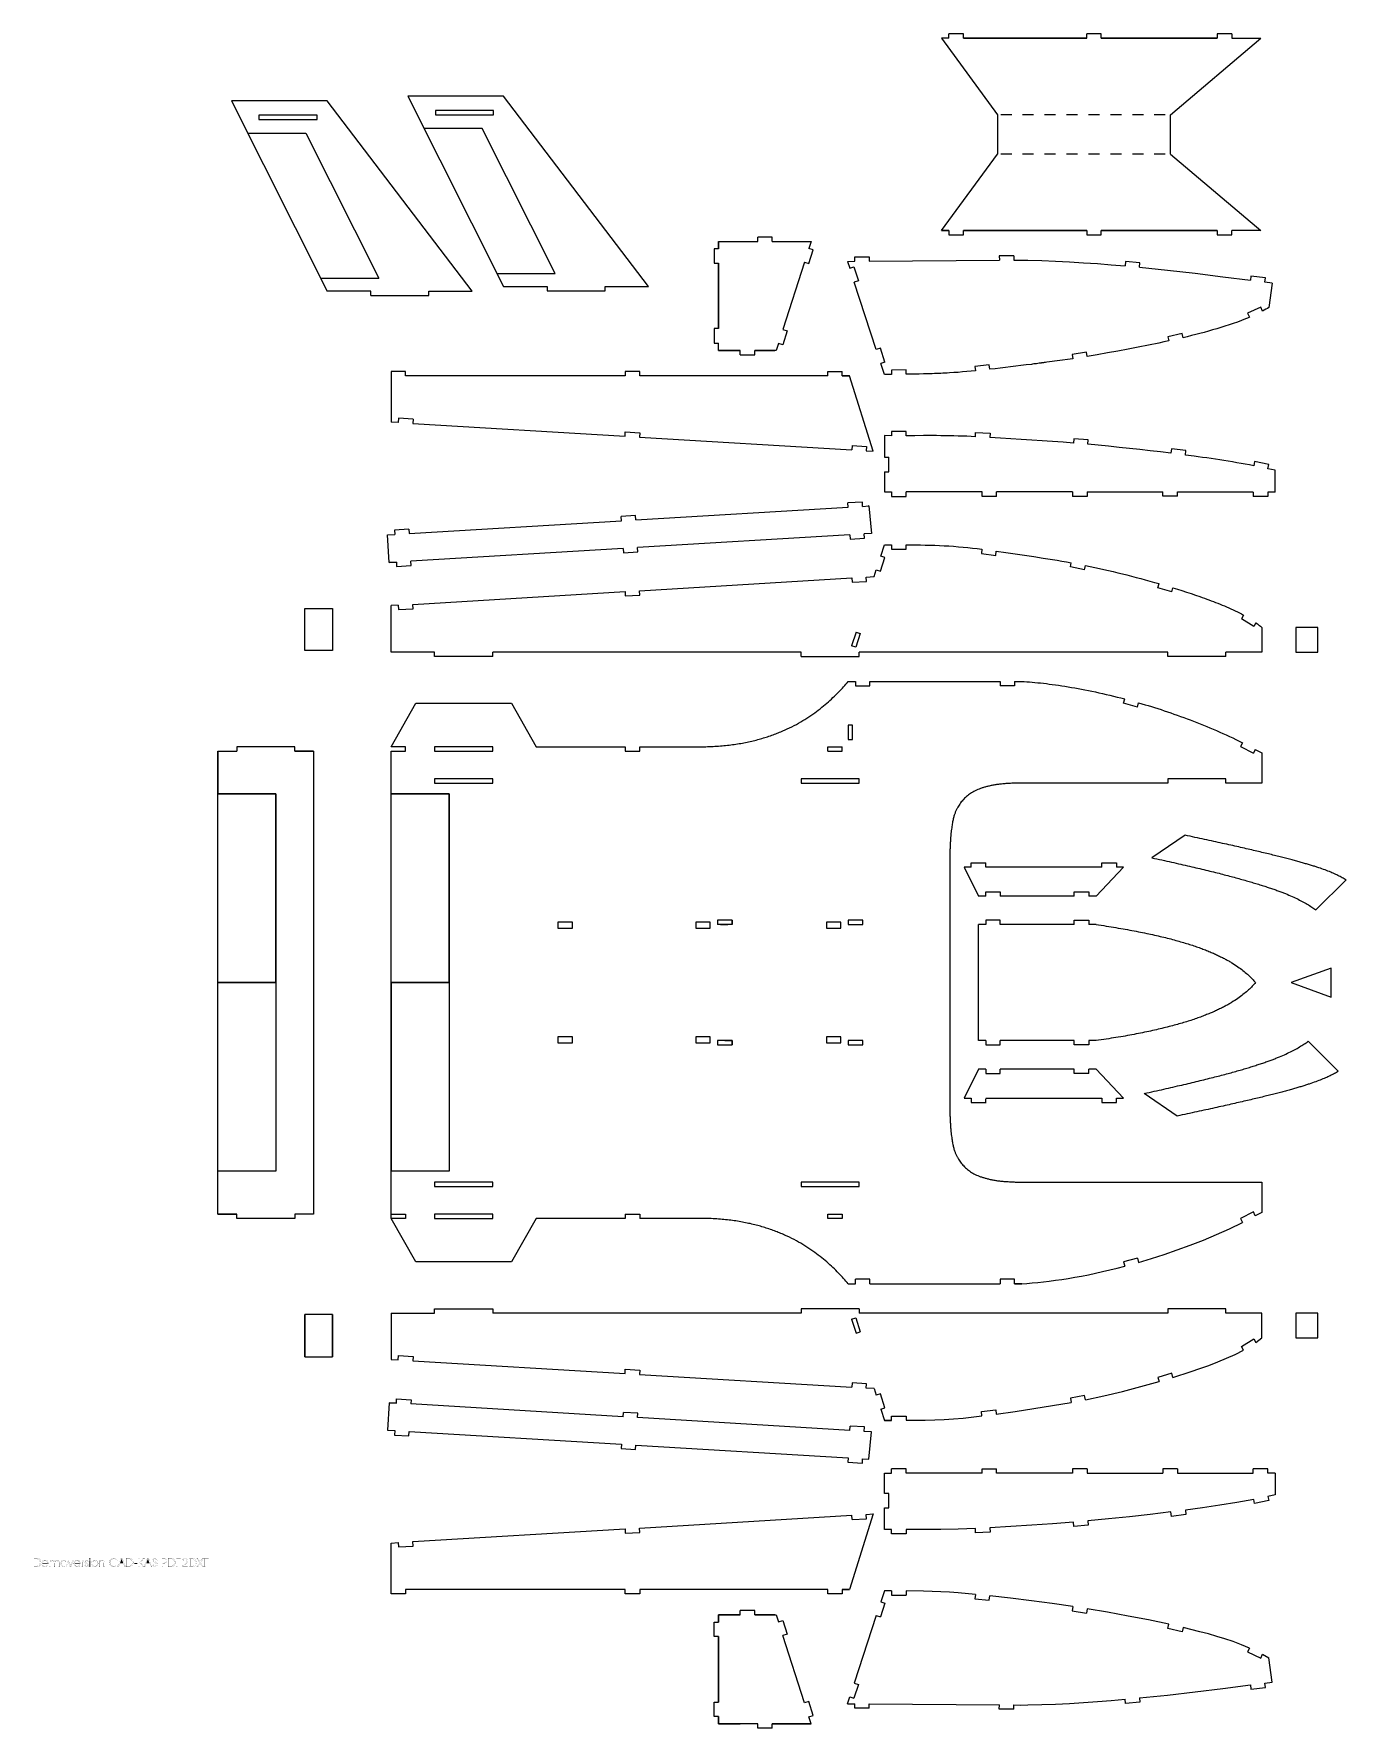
# Model space of a CAD drawing. Header units: metres. Extents: x -3.6 to 32, y 0.5 to 46.5.
import ezdxf

# ---------------------------------------------------------------- set-up
doc = ezdxf.new("R2010")
doc.units = ezdxf.units.M
doc.linetypes.add('AUSGEZOGEN', pattern=[0])
doc.layers.get('0').update_dxf_attribs({"linetype": 'AUSGEZOGEN'})

msp = doc.modelspace()

# ---------------------------------------------------------------- linework, layer by layer
for points in [[(21.215, 46.346), (21.215, 46.464)], [(21.608, 46.346), (21.608, 46.464), (21.608, 46.464), (21.215, 46.464)], [(24.955, 46.346), (24.955, 46.464)], [(25.348, 46.346), (25.348, 46.464), (25.348, 46.464), (24.955, 46.464)], [(28.892, 46.464), (28.498, 46.464), (28.498, 46.464), (28.498, 46.346)], [(28.892, 46.464), (28.892, 46.346), (28.892, 46.346), (29.678, 46.346)], [(21.018, 46.346), (22.533, 44.269)], [(21.018, 46.346), (22.533, 44.269)], [(21.215, 46.346), (21.018, 46.346)], [(24.955, 46.346), (21.608, 46.346), (21.608, 46.346), (24.955, 46.346), (24.955, 46.346)], [(28.498, 46.346), (25.348, 46.346), (25.348, 46.346), (28.498, 46.346), (28.498, 46.346)], [(27.225, 44.269), (29.678, 46.346)], [(27.225, 44.269), (29.678, 46.346)], [(8.283, 39.484), (4.347, 44.65), (4.347, 44.65), (1.748, 44.65), (1.748, 44.65), (4.347, 39.484)], [(13.068, 39.609), (9.132, 44.776), (9.132, 44.776), (6.533, 44.776), (6.533, 44.776), (9.132, 39.609)], [(2.497, 44.139), (4.072, 44.139), (4.072, 44.139), (4.072, 44.257), (4.072, 44.257), (2.497, 44.257), (2.497, 44.257), (2.497, 44.139)], [(7.283, 44.264), (8.857, 44.264), (8.857, 44.264), (8.857, 44.382), (8.857, 44.382), (7.283, 44.382), (7.283, 44.382), (7.283, 44.264)], [(22.533, 44.269), (22.533, 43.202)], [(22.533, 44.269), (22.533, 43.202)], [(22.92, 44.269), (22.622, 44.269)], [(23.515, 44.269), (23.217, 44.269)], [(24.11, 44.269), (23.812, 44.269)], [(24.705, 44.269), (24.408, 44.269)], [(25.3, 44.269), (25.003, 44.269)], [(25.897, 44.269), (25.598, 44.269)], [(26.492, 44.269), (26.193, 44.269)], [(27.087, 44.269), (26.788, 44.269)], [(27.225, 43.202), (27.225, 44.269)], [(27.225, 43.202), (27.225, 44.269)], [(2.19, 43.772), (3.765, 43.772), (3.765, 43.772), (5.745, 39.836)], [(10.53, 39.961), (8.55, 43.897), (8.55, 43.897), (6.975, 43.897)], [(21.018, 41.127), (22.533, 43.202)], [(21.018, 41.127), (22.533, 43.202)], [(22.92, 43.202), (22.622, 43.202)], [(23.515, 43.202), (23.217, 43.202)], [(24.11, 43.202), (23.812, 43.202)], [(24.705, 43.202), (24.408, 43.202)], [(25.3, 43.202), (25.003, 43.202)], [(25.897, 43.202), (25.598, 43.202)], [(26.492, 43.202), (26.193, 43.202)], [(27.087, 43.202), (26.788, 43.202)], [(27.225, 43.202), (29.678, 41.127), (29.678, 41.127), (28.892, 41.127)], [(27.225, 43.202), (29.678, 41.127)], [(16.03, 40.832), (16.03, 40.951)], [(16.423, 40.832), (16.423, 40.951), (16.423, 40.951), (16.03, 40.951)], [(21.215, 41.127), (21.018, 41.127), (21.018, 41.127), (21.215, 41.127), (21.215, 41.127)], [(21.215, 41.009), (21.608, 41.009), (21.608, 41.009), (21.608, 41.127)], [(21.215, 41.127), (21.215, 41.009)], [(24.955, 41.127), (21.608, 41.127), (21.608, 41.127), (24.955, 41.127), (24.955, 41.127)], [(24.955, 41.009), (25.348, 41.009), (25.348, 41.009), (25.348, 41.127)], [(24.955, 41.127), (24.955, 41.009)], [(28.498, 41.127), (25.348, 41.127), (25.348, 41.127), (28.498, 41.127), (28.498, 41.127)], [(28.498, 41.009), (28.892, 41.009), (28.892, 41.009), (28.892, 41.127)], [(28.498, 41.127), (28.498, 41.009)], [(29.678, 41.127), (28.892, 41.127)], [(14.967, 40.637), (14.848, 40.637), (14.848, 40.637), (14.848, 40.242), (14.848, 40.242), (14.967, 40.242), (14.967, 40.242), (14.967, 38.469)], [(14.967, 40.834), (15.553, 40.834)], [(14.967, 40.834), (15.553, 40.834)], [(14.967, 40.637), (14.967, 40.834), (14.967, 40.834), (14.967, 40.637), (14.967, 40.637)], [(14.967, 40.834), (16.03, 40.834)], [(16.423, 40.832), (17.48, 40.832)], [(16.423, 40.832), (17.48, 40.832)], [(17.3, 40.271), (17.413, 40.234), (17.413, 40.234), (17.533, 40.609), (17.533, 40.609), (17.42, 40.646)], [(17.48, 40.832), (17.42, 40.646)], [(14.967, 38.469), (14.967, 40.242)], [(17.3, 40.271), (16.713, 38.44)], [(18.465, 40.292), (18.662, 40.294)], [(18.465, 40.292), (18.525, 40.106), (18.525, 40.106), (18.638, 40.142), (18.638, 40.142), (18.76, 39.767), (18.76, 39.767), (18.648, 39.731)], [(18.662, 40.294), (18.66, 40.411), (18.66, 40.411), (19.055, 40.414)], [(19.055, 40.414), (19.055, 40.296)], [(19.055, 40.296), (22.585, 40.321)], [(22.977, 40.442), (22.583, 40.439), (22.583, 40.439), (22.585, 40.321)], [(22.977, 40.442), (22.978, 40.324)], [(22.978, 40.324), (23.165, 40.326), (23.165, 40.326), (23.357, 40.324), (23.357, 40.324), (23.733, 40.314), (23.733, 40.314), (24.112, 40.299), (24.112, 40.299), (24.488, 40.279), (24.488, 40.279), (24.867, 40.257), (24.867, 40.257), (25.245, 40.231), (25.245, 40.231), (25.62, 40.202), (25.62, 40.202), (25.997, 40.169)], [(26.4, 40.251), (26.008, 40.287), (26.008, 40.287), (25.997, 40.169)], [(26.388, 40.134), (26.4, 40.251)], [(26.388, 40.134), (27.143, 40.055), (27.143, 40.055), (27.895, 39.969), (27.895, 39.969), (28.645, 39.876), (28.645, 39.876), (29.397, 39.779)], [(4.17, 39.836), (5.745, 39.836)], [(8.955, 39.961), (10.53, 39.961)], [(9.132, 39.609), (10.313, 39.609)], [(10.313, 39.49), (11.888, 39.49), (11.888, 39.49), (11.888, 39.609)], [(10.313, 39.609), (10.313, 39.49)], [(11.888, 39.609), (13.068, 39.609)], [(19.247, 37.899), (18.648, 39.731)], [(29.802, 39.847), (29.412, 39.894), (29.412, 39.894), (29.397, 39.779)], [(29.983, 39.705), (29.788, 39.731), (29.788, 39.731), (29.802, 39.847)], [(29.983, 39.705), (29.9, 39.042)], [(5.528, 39.366), (5.528, 39.484), (5.528, 39.484), (4.347, 39.484)], [(5.528, 39.366), (7.102, 39.366), (7.102, 39.366), (7.102, 39.484)], [(7.102, 39.484), (8.283, 39.484)], [(29.372, 38.777), (29.317, 38.756), (29.317, 38.756), (29.262, 38.732), (29.262, 38.732), (29.152, 38.689), (29.152, 38.689), (29.042, 38.647), (29.042, 38.647), (28.93, 38.607), (28.93, 38.607), (28.818, 38.569), (28.818, 38.569), (28.707, 38.532), (28.707, 38.532), (28.595, 38.497), (28.595, 38.497), (28.482, 38.462), (28.482, 38.462), (28.37, 38.431), (28.37, 38.431), (28.257, 38.397), (28.257, 38.397), (28.142, 38.365), (28.142, 38.365), (28.028, 38.335), (28.028, 38.335), (27.913, 38.305), (27.913, 38.305), (27.798, 38.277), (27.798, 38.277), (27.683, 38.249), (27.683, 38.249), (27.568, 38.222)], [(29.677, 39.052), (29.322, 38.884), (29.322, 38.884), (29.372, 38.777)], [(29.727, 38.945), (29.677, 39.052)], [(29.9, 39.042), (29.857, 39.017), (29.857, 39.017), (29.813, 38.992), (29.813, 38.992), (29.77, 38.969), (29.77, 38.969), (29.727, 38.945)], [(14.967, 38.469), (14.848, 38.469), (14.848, 38.469), (14.848, 38.074), (14.848, 38.074), (14.967, 38.074)], [(16.713, 38.44), (16.827, 38.404), (16.827, 38.404), (16.707, 38.029), (16.707, 38.029), (16.593, 38.066), (16.593, 38.066), (16.533, 37.877)], [(27.568, 38.222), (27.543, 38.335), (27.543, 38.335), (27.158, 38.249), (27.158, 38.249), (27.185, 38.136), (27.185, 38.136), (27.047, 38.105), (27.047, 38.105), (26.908, 38.075), (26.908, 38.075), (26.632, 38.019), (26.632, 38.019), (26.353, 37.964), (26.353, 37.964), (26.077, 37.91), (26.077, 37.91), (25.8, 37.859), (25.8, 37.859), (25.522, 37.809), (25.522, 37.809), (25.243, 37.761), (25.243, 37.761), (24.965, 37.714)], [(14.967, 37.877), (14.967, 38.074)], [(14.967, 37.877), (14.967, 38.074)], [(15.553, 37.761), (15.553, 37.877), (15.553, 37.877), (14.967, 37.877), (14.967, 37.877), (15.553, 37.877)], [(15.553, 37.761), (15.947, 37.761), (15.947, 37.761), (15.947, 37.877)], [(16.533, 37.877), (15.947, 37.877), (15.947, 37.877), (16.497, 37.877)], [(19.482, 37.562), (19.36, 37.936), (19.36, 37.936), (19.247, 37.899)], [(24.965, 37.712), (24.947, 37.829), (24.947, 37.829), (24.558, 37.769), (24.558, 37.769), (24.577, 37.652), (24.577, 37.652), (24.437, 37.632), (24.437, 37.632), (24.295, 37.612), (24.295, 37.612), (24.155, 37.592), (24.155, 37.592), (24.085, 37.582), (24.085, 37.582), (24.015, 37.574), (24.015, 37.574), (23.943, 37.564), (23.943, 37.564), (23.875, 37.554), (23.875, 37.554), (23.838, 37.549), (23.838, 37.549), (23.803, 37.545), (23.803, 37.545), (23.787, 37.542), (23.787, 37.542), (23.768, 37.541), (23.768, 37.541), (23.732, 37.536), (23.732, 37.536), (23.715, 37.534), (23.715, 37.534), (23.705, 37.532), (23.705, 37.532), (23.698, 37.53), (23.698, 37.53), (23.68, 37.529), (23.68, 37.529), (23.663, 37.527), (23.663, 37.527), (23.627, 37.522), (23.627, 37.522), (23.592, 37.517), (23.592, 37.517), (23.523, 37.509), (23.523, 37.509), (23.488, 37.504), (23.488, 37.504), (23.453, 37.499), (23.453, 37.499), (23.312, 37.482), (23.312, 37.482), (23.17, 37.464), (23.17, 37.464), (23.03, 37.447), (23.03, 37.447), (22.888, 37.431), (22.888, 37.431), (22.748, 37.414), (22.748, 37.414), (22.608, 37.397), (22.608, 37.397), (22.467, 37.381), (22.467, 37.381), (22.327, 37.366)], [(6.475, 37.189), (6.475, 37.307), (6.475, 37.307), (6.082, 37.307), (6.082, 37.307), (6.082, 37.189)], [(12.83, 37.307), (12.437, 37.307), (12.437, 37.307), (12.437, 37.189)], [(12.83, 37.189), (12.83, 37.307)], [(17.93, 37.189), (17.93, 37.307), (17.93, 37.307), (18.323, 37.307)], [(18.323, 37.189), (18.323, 37.307)], [(19.482, 37.562), (19.37, 37.526)], [(19.467, 37.225), (19.37, 37.526)], [(20.058, 37.229), (20.057, 37.347), (20.057, 37.347), (19.663, 37.344), (19.663, 37.344), (19.663, 37.227), (19.663, 37.227), (19.567, 37.225), (19.567, 37.225), (19.467, 37.225)], [(22.327, 37.366), (22.313, 37.482), (22.313, 37.482), (21.922, 37.442), (21.922, 37.442), (21.935, 37.324), (21.935, 37.324), (21.818, 37.314), (21.818, 37.314), (21.7, 37.302), (21.7, 37.302), (21.583, 37.292), (21.583, 37.292), (21.467, 37.282), (21.467, 37.282), (21.35, 37.274), (21.35, 37.274), (21.232, 37.266), (21.232, 37.266), (21.173, 37.262), (21.173, 37.262), (21.113, 37.259), (21.113, 37.259), (21.055, 37.255), (21.055, 37.255), (20.997, 37.252), (20.997, 37.252), (20.882, 37.247), (20.882, 37.247), (20.823, 37.246), (20.823, 37.246), (20.763, 37.242), (20.763, 37.242), (20.645, 37.239), (20.645, 37.239), (20.528, 37.237), (20.528, 37.237), (20.412, 37.234), (20.412, 37.234), (20.293, 37.232), (20.293, 37.232), (20.177, 37.231), (20.177, 37.231), (20.058, 37.229)], [(6.082, 37.189), (6.082, 35.93)], [(12.437, 37.189), (6.475, 37.189)], [(17.93, 37.189), (12.83, 37.189)], [(19.16, 35.142), (18.52, 37.189), (18.52, 37.189), (18.323, 37.189), (18.323, 37.189), (18.52, 37.189)], [(6.278, 35.917), (6.082, 35.93)], [(6.678, 36.012), (6.285, 36.036), (6.285, 36.036), (6.278, 35.917)], [(6.678, 36.012), (6.672, 35.894)], [(6.672, 35.894), (12.43, 35.547)], [(12.43, 35.547), (12.437, 35.666), (12.437, 35.666), (12.83, 35.642)], [(12.83, 35.642), (12.823, 35.524)], [(12.823, 35.524), (18.582, 35.177)], [(19.467, 35.564), (19.467, 34.977)], [(19.663, 35.562), (19.467, 35.564)], [(20.058, 35.562), (20.058, 35.679), (20.058, 35.679), (19.663, 35.679), (19.663, 35.679), (19.663, 35.562)], [(21.935, 35.535), (21.702, 35.546), (21.702, 35.546), (21.583, 35.55), (21.583, 35.55), (21.465, 35.554), (21.465, 35.554), (21.348, 35.557), (21.348, 35.557), (21.232, 35.559), (21.232, 35.559), (21.113, 35.561), (21.113, 35.561), (20.997, 35.562), (20.997, 35.562), (20.88, 35.564), (20.88, 35.564), (20.528, 35.564), (20.528, 35.564), (20.293, 35.562), (20.293, 35.562), (20.058, 35.562)], [(21.935, 35.535), (21.94, 35.654), (21.94, 35.654), (22.333, 35.636), (22.333, 35.636), (22.328, 35.516)], [(24.985, 35.329), (24.995, 35.447), (24.995, 35.447), (24.603, 35.479), (24.603, 35.479), (24.593, 35.362), (24.593, 35.362), (24.312, 35.384), (24.312, 35.384), (24.17, 35.394), (24.17, 35.394), (24.027, 35.404), (24.027, 35.404), (23.885, 35.414), (23.885, 35.414), (23.743, 35.424), (23.743, 35.424), (23.462, 35.444), (23.462, 35.444), (23.178, 35.464), (23.178, 35.464), (22.895, 35.482), (22.895, 35.482), (22.612, 35.499), (22.612, 35.499), (22.328, 35.516)], [(18.588, 35.296), (18.582, 35.177)], [(18.588, 35.296), (18.982, 35.272), (18.982, 35.272), (18.973, 35.154), (18.973, 35.154), (19.16, 35.142)], [(19.467, 34.977), (19.585, 34.977)], [(19.467, 34.584), (19.585, 34.584), (19.585, 34.584), (19.585, 34.977)], [(27.633, 35.039), (27.648, 35.157), (27.648, 35.157), (27.257, 35.206), (27.257, 35.206), (27.242, 35.089), (27.242, 35.089), (26.96, 35.122), (26.96, 35.122), (26.678, 35.155), (26.678, 35.155), (26.397, 35.187), (26.397, 35.187), (26.113, 35.219), (26.113, 35.219), (25.832, 35.247), (25.832, 35.247), (25.55, 35.275), (25.55, 35.275), (25.267, 35.304), (25.267, 35.304), (24.985, 35.329)], [(29.488, 34.745), (29.372, 34.769), (29.372, 34.769), (29.257, 34.789), (29.257, 34.789), (29.142, 34.811), (29.142, 34.811), (29.025, 34.831), (29.025, 34.831), (28.91, 34.85), (28.91, 34.85), (28.795, 34.869), (28.795, 34.869), (28.678, 34.889), (28.678, 34.889), (28.563, 34.907), (28.563, 34.907), (28.447, 34.924), (28.447, 34.924), (28.33, 34.942), (28.33, 34.942), (28.213, 34.959), (28.213, 34.959), (28.098, 34.976), (28.098, 34.976), (27.983, 34.992), (27.983, 34.992), (27.867, 35.007), (27.867, 35.007), (27.633, 35.039)], [(19.467, 34.584), (19.467, 34.036)], [(29.897, 34.781), (29.512, 34.861), (29.512, 34.861), (29.488, 34.745)], [(29.873, 34.667), (29.897, 34.781)], [(30.067, 34.034), (30.065, 34.624), (30.065, 34.624), (29.968, 34.646), (29.968, 34.646), (29.873, 34.667)], [(19.467, 34.036), (19.663, 34.036)], [(19.663, 33.917), (20.058, 33.917), (20.058, 33.917), (20.058, 34.036)], [(19.663, 34.036), (19.663, 33.917)], [(22.117, 34.036), (20.058, 34.036)], [(22.51, 33.917), (22.117, 33.917), (22.117, 33.917), (22.117, 34.036)], [(24.57, 34.036), (22.51, 34.036)], [(22.51, 33.917), (22.51, 34.036)], [(24.57, 34.036), (24.57, 33.917)], [(24.963, 34.036), (24.963, 33.917), (24.963, 33.917), (24.57, 33.917)], [(24.963, 34.036), (27.023, 34.036)], [(27.417, 33.919), (27.023, 33.919), (27.023, 33.919), (27.023, 34.036)], [(27.417, 33.919), (27.417, 34.036), (27.417, 34.036), (29.475, 34.036)], [(29.475, 34.034), (29.475, 33.916)], [(29.868, 34.034), (29.868, 33.916), (29.868, 33.916), (29.475, 33.916)], [(30.067, 34.034), (29.868, 34.034)], [(12.723, 33.276), (18.482, 33.622)], [(18.875, 33.646), (18.868, 33.764), (18.868, 33.764), (18.475, 33.74)], [(18.482, 33.622), (18.475, 33.74)], [(18.875, 33.646), (19.045, 33.656)], [(19.045, 33.656), (19.037, 33.656)], [(19.045, 33.656), (19.117, 32.911)], [(6.573, 32.906), (12.332, 33.252)], [(12.723, 33.276), (12.717, 33.394), (12.717, 33.394), (12.323, 33.371)], [(12.332, 33.252), (12.323, 33.371)], [(6.028, 32.124), (5.983, 32.871), (5.983, 32.871), (5.99, 32.871)], [(5.99, 32.871), (6.18, 32.882)], [(6.565, 33.024), (6.173, 33.001), (6.173, 33.001), (6.18, 32.882)], [(6.565, 33.024), (6.573, 32.906)], [(18.527, 32.876), (12.768, 32.529)], [(18.527, 32.876), (18.535, 32.757)], [(18.535, 32.757), (18.927, 32.782), (18.927, 32.782), (18.92, 32.899)], [(19.117, 32.911), (18.92, 32.899)], [(12.377, 32.506), (6.618, 32.159)], [(12.377, 32.506), (12.383, 32.387)], [(12.383, 32.387), (12.777, 32.411), (12.777, 32.411), (12.768, 32.529)], [(19.247, 31.924), (19.358, 31.887), (19.358, 31.887), (19.48, 32.261), (19.48, 32.261), (19.368, 32.297), (19.368, 32.297), (19.467, 32.602)], [(19.467, 32.602), (19.663, 32.602)], [(19.467, 32.602), (19.663, 32.602)], [(19.663, 32.486), (20.058, 32.486), (20.058, 32.486), (20.058, 32.602)], [(19.663, 32.602), (19.663, 32.486)], [(20.058, 32.602), (20.315, 32.6), (20.315, 32.6), (20.443, 32.599), (20.443, 32.599), (20.573, 32.597), (20.573, 32.597), (20.702, 32.596), (20.702, 32.596), (20.83, 32.591), (20.83, 32.591), (20.958, 32.585), (20.958, 32.585), (21.088, 32.579), (21.088, 32.579), (21.217, 32.572), (21.217, 32.572), (21.345, 32.562), (21.345, 32.562), (21.473, 32.552), (21.473, 32.552), (21.602, 32.541), (21.602, 32.541), (21.73, 32.527), (21.73, 32.527), (21.857, 32.512), (21.857, 32.512), (21.985, 32.499), (21.985, 32.499), (22.113, 32.482)], [(22.113, 32.482), (22.098, 32.366), (22.098, 32.366), (22.488, 32.317)], [(22.488, 32.317), (22.503, 32.432)], [(22.503, 32.432), (22.758, 32.397), (22.758, 32.397), (23.012, 32.361), (23.012, 32.361), (23.267, 32.322), (23.267, 32.322), (23.52, 32.284), (23.52, 32.284), (23.773, 32.244), (23.773, 32.244), (24.027, 32.204), (24.027, 32.204), (24.153, 32.182), (24.153, 32.182), (24.28, 32.162), (24.28, 32.162), (24.407, 32.141), (24.407, 32.141), (24.533, 32.117)], [(6.035, 32.124), (6.225, 32.136), (6.225, 32.136), (6.028, 32.124)], [(6.225, 32.136), (6.232, 32.017)], [(6.232, 32.017), (6.625, 32.041), (6.625, 32.041), (6.618, 32.159)], [(18.588, 31.586), (18.982, 31.611), (18.982, 31.611), (18.973, 31.729)], [(18.973, 31.729), (19.187, 31.741)], [(19.187, 31.741), (19.247, 31.924)], [(24.898, 31.927), (24.512, 32.002), (24.512, 32.002), (24.533, 32.117)], [(24.898, 31.927), (24.92, 32.044), (24.92, 32.044), (25.047, 32.017), (25.047, 32.017), (25.172, 31.99), (25.172, 31.99), (25.298, 31.964), (25.298, 31.964), (25.423, 31.936), (25.423, 31.936), (25.548, 31.907), (25.548, 31.907), (25.673, 31.877), (25.673, 31.877), (25.798, 31.847), (25.798, 31.847), (25.923, 31.816), (25.923, 31.816), (26.048, 31.784), (26.048, 31.784), (26.173, 31.752), (26.173, 31.752), (26.297, 31.719), (26.297, 31.719), (26.422, 31.687), (26.422, 31.687), (26.545, 31.652), (26.545, 31.652), (26.67, 31.619), (26.67, 31.619), (26.793, 31.584), (26.793, 31.584), (26.917, 31.549)], [(6.672, 30.987), (12.43, 31.334)], [(12.43, 31.334), (12.437, 31.216)], [(12.437, 31.216), (12.83, 31.239), (12.83, 31.239), (12.823, 31.357)], [(12.823, 31.357), (18.582, 31.704)], [(18.582, 31.704), (18.588, 31.586)], [(27.262, 31.324), (26.883, 31.436), (26.883, 31.436), (26.917, 31.549)], [(27.262, 31.324), (27.295, 31.437), (27.295, 31.437), (27.418, 31.399), (27.418, 31.399), (27.54, 31.361), (27.54, 31.361), (27.663, 31.321), (27.663, 31.321), (27.785, 31.281), (27.785, 31.281), (27.907, 31.239), (27.907, 31.239), (28.028, 31.197), (28.028, 31.197), (28.09, 31.176), (28.09, 31.176), (28.15, 31.154), (28.15, 31.154), (28.21, 31.132), (28.21, 31.132), (28.272, 31.109), (28.272, 31.109), (28.332, 31.087), (28.332, 31.087), (28.392, 31.064), (28.392, 31.064), (28.452, 31.041), (28.452, 31.041), (28.512, 31.017), (28.512, 31.017), (28.572, 30.992), (28.572, 30.992), (28.63, 30.969), (28.63, 30.969), (28.69, 30.944), (28.69, 30.944), (28.75, 30.919), (28.75, 30.919), (28.808, 30.892), (28.808, 30.892), (28.867, 30.866), (28.867, 30.866), (28.925, 30.839), (28.925, 30.839), (28.983, 30.812), (28.983, 30.812), (29.042, 30.784), (29.042, 30.784), (29.1, 30.756), (29.1, 30.756), (29.157, 30.726), (29.157, 30.726), (29.213, 30.696)], [(4.488, 30.874), (4.488, 29.732), (4.488, 29.732), (3.742, 29.732), (3.742, 29.732), (3.742, 30.874), (3.742, 30.874), (4.488, 30.874), (4.488, 30.874), (4.488, 29.732), (4.488, 29.732), (3.742, 29.732), (3.742, 29.732), (3.742, 30.874), (3.742, 30.874), (4.488, 30.874), (4.488, 30.874)], [(6.278, 30.964), (6.082, 30.952)], [(6.082, 29.692), (6.082, 30.952)], [(6.278, 30.964), (6.285, 30.846)], [(6.285, 30.846), (6.678, 30.869), (6.678, 30.869), (6.672, 30.987)], [(29.703, 30.361), (29.703, 29.692), (29.703, 29.692), (28.733, 29.692)], [(29.213, 30.696), (29.152, 30.596)], [(29.548, 30.489), (29.487, 30.389), (29.487, 30.389), (29.152, 30.596)], [(29.548, 30.489), (29.588, 30.459), (29.588, 30.459), (29.628, 30.427), (29.628, 30.427), (29.647, 30.411), (29.647, 30.411), (29.667, 30.396), (29.667, 30.396), (29.685, 30.379), (29.685, 30.379), (29.703, 30.361)], [(31.223, 30.361), (30.633, 30.361), (30.633, 30.361), (30.633, 29.692), (30.633, 29.692), (31.223, 29.692), (31.223, 29.692), (31.223, 30.361), (31.223, 30.361), (30.633, 30.361), (30.633, 30.361), (30.633, 29.692), (30.633, 29.692), (31.223, 29.692), (31.223, 29.692), (31.223, 30.361), (31.223, 30.361)], [(18.698, 30.236), (18.577, 29.861)], [(18.81, 30.199), (18.688, 29.824), (18.688, 29.824), (18.577, 29.861)], [(18.698, 30.236), (18.81, 30.199)], [(7.263, 29.692), (6.082, 29.692)], [(8.838, 29.574), (7.263, 29.574), (7.263, 29.574), (7.263, 29.692)], [(17.21, 29.574), (17.21, 29.692), (17.21, 29.692), (8.838, 29.692)], [(8.838, 29.574), (8.838, 29.692)], [(17.21, 29.574), (18.785, 29.574), (18.785, 29.574), (18.785, 29.692)], [(27.158, 29.692), (18.785, 29.692)], [(28.733, 29.574), (27.158, 29.574), (27.158, 29.574), (27.158, 29.692)], [(28.733, 29.574), (28.733, 29.692)], [(14.46, 27.124), (14.565, 27.124), (14.565, 27.124), (14.617, 27.126), (14.617, 27.126), (14.668, 27.127), (14.668, 27.127), (14.718, 27.129), (14.718, 27.129), (14.768, 27.131), (14.768, 27.131), (14.818, 27.132), (14.818, 27.132), (14.868, 27.136), (14.868, 27.136), (14.918, 27.139), (14.918, 27.139), (14.967, 27.142), (14.967, 27.142), (15.015, 27.146), (15.015, 27.146), (15.063, 27.151), (15.063, 27.151), (15.112, 27.154), (15.112, 27.154), (15.158, 27.159), (15.158, 27.159), (15.205, 27.164), (15.205, 27.164), (15.252, 27.169), (15.252, 27.169), (15.298, 27.176), (15.298, 27.176), (15.343, 27.181), (15.343, 27.181), (15.39, 27.187), (15.39, 27.187), (15.435, 27.194), (15.435, 27.194), (15.48, 27.201), (15.48, 27.201), (15.523, 27.209), (15.523, 27.209), (15.568, 27.216), (15.568, 27.216), (15.612, 27.224), (15.612, 27.224), (15.655, 27.232), (15.655, 27.232), (15.697, 27.241), (15.697, 27.241), (15.74, 27.249), (15.74, 27.249), (15.782, 27.257), (15.782, 27.257), (15.823, 27.267), (15.823, 27.267), (15.865, 27.277), (15.865, 27.277), (15.907, 27.287), (15.907, 27.287), (15.947, 27.297), (15.947, 27.297), (15.988, 27.307), (15.988, 27.307), (16.028, 27.317), (16.028, 27.317), (16.067, 27.329), (16.067, 27.329), (16.107, 27.339), (16.107, 27.339), (16.145, 27.351), (16.145, 27.351), (16.185, 27.362), (16.185, 27.362), (16.223, 27.374), (16.223, 27.374), (16.26, 27.386), (16.26, 27.386), (16.298, 27.397), (16.298, 27.397), (16.335, 27.411), (16.335, 27.411), (16.373, 27.422), (16.373, 27.422), (16.41, 27.436), (16.41, 27.436), (16.445, 27.449), (16.445, 27.449), (16.482, 27.462), (16.482, 27.462), (16.518, 27.476), (16.518, 27.476), (16.553, 27.489), (16.553, 27.489), (16.588, 27.504), (16.588, 27.504), (16.623, 27.517), (16.623, 27.517), (16.657, 27.532), (16.657, 27.532), (16.692, 27.546), (16.692, 27.546), (16.725, 27.561), (16.725, 27.561), (16.758, 27.576), (16.758, 27.576), (16.825, 27.606), (16.825, 27.606), (16.888, 27.636), (16.888, 27.636), (16.953, 27.667), (16.953, 27.667), (17.015, 27.699), (17.015, 27.699), (17.077, 27.732), (17.077, 27.732), (17.137, 27.766), (17.137, 27.766), (17.195, 27.799), (17.195, 27.799), (17.252, 27.834), (17.252, 27.834), (17.308, 27.867), (17.308, 27.867), (17.363, 27.902), (17.363, 27.902), (17.418, 27.937), (17.418, 27.937), (17.472, 27.974), (17.472, 27.974), (17.523, 28.011), (17.523, 28.011), (17.575, 28.046), (17.575, 28.046), (17.625, 28.082), (17.625, 28.082), (17.673, 28.119), (17.673, 28.119), (17.722, 28.157), (17.722, 28.157), (17.768, 28.194), (17.768, 28.194), (17.813, 28.232), (17.813, 28.232), (17.858, 28.269), (17.858, 28.269), (17.903, 28.307), (17.903, 28.307), (17.945, 28.344), (17.945, 28.344), (17.987, 28.382), (17.987, 28.382), (18.028, 28.419), (18.028, 28.419), (18.068, 28.457), (18.068, 28.457), (18.108, 28.496), (18.108, 28.496), (18.147, 28.532), (18.147, 28.532), (18.183, 28.569), (18.183, 28.569), (18.22, 28.607), (18.22, 28.607), (18.255, 28.644), (18.255, 28.644), (18.29, 28.681), (18.29, 28.681), (18.325, 28.717), (18.325, 28.717), (18.358, 28.754), (18.358, 28.754), (18.39, 28.789), (18.39, 28.789), (18.422, 28.826), (18.422, 28.826), (18.453, 28.861), (18.453, 28.861), (18.483, 28.896)], [(18.483, 28.896), (18.68, 28.896)], [(18.68, 28.777), (19.073, 28.777), (19.073, 28.777), (19.073, 28.896)], [(18.68, 28.896), (18.68, 28.777)], [(19.073, 28.896), (22.603, 28.896), (22.603, 28.896), (22.603, 28.777)], [(22.997, 28.896), (22.997, 28.777), (22.997, 28.777), (22.603, 28.777)], [(22.997, 28.896), (23.193, 28.896)], [(22.997, 28.896), (23.193, 28.896)], [(23.193, 28.896), (23.262, 28.891), (23.262, 28.891), (23.332, 28.887), (23.332, 28.887), (23.403, 28.882), (23.403, 28.882), (23.475, 28.876), (23.475, 28.876), (23.55, 28.869), (23.55, 28.869), (23.625, 28.862), (23.625, 28.862), (23.702, 28.854), (23.702, 28.854), (23.78, 28.846), (23.78, 28.846), (23.86, 28.836), (23.86, 28.836), (23.94, 28.826), (23.94, 28.826), (24.022, 28.816), (24.022, 28.816), (24.105, 28.804), (24.105, 28.804), (24.19, 28.792), (24.19, 28.792), (24.277, 28.779), (24.277, 28.779), (24.363, 28.766), (24.363, 28.766), (24.45, 28.751), (24.45, 28.751), (24.54, 28.736), (24.54, 28.736), (24.63, 28.721), (24.63, 28.721), (24.722, 28.704), (24.722, 28.704), (24.813, 28.687), (24.813, 28.687), (24.907, 28.669), (24.907, 28.669), (25, 28.651), (25, 28.651), (25.095, 28.631), (25.095, 28.631), (25.192, 28.611), (25.192, 28.611), (25.287, 28.589), (25.287, 28.589), (25.385, 28.567), (25.385, 28.567), (25.483, 28.546), (25.483, 28.546), (25.582, 28.522), (25.582, 28.522), (25.682, 28.497), (25.682, 28.497), (25.782, 28.472), (25.782, 28.472), (25.883, 28.447), (25.883, 28.447), (25.985, 28.421)], [(6.082, 27.124), (6.753, 28.304), (6.753, 28.304), (9.348, 28.304), (9.348, 28.304), (10.018, 27.124)], [(26.333, 28.202), (25.953, 28.306), (25.953, 28.306), (25.985, 28.421)], [(26.333, 28.202), (26.363, 28.316), (26.363, 28.316), (26.45, 28.291), (26.45, 28.291), (26.537, 28.266), (26.537, 28.266), (26.623, 28.239), (26.623, 28.239), (26.71, 28.214), (26.71, 28.214), (26.797, 28.186), (26.797, 28.186), (26.883, 28.159), (26.883, 28.159), (26.972, 28.131), (26.972, 28.131), (27.058, 28.101), (27.058, 28.101), (27.147, 28.072), (27.147, 28.072), (27.235, 28.042), (27.235, 28.042), (27.323, 28.012), (27.323, 28.012), (27.412, 27.981), (27.412, 27.981), (27.5, 27.949), (27.5, 27.949), (27.588, 27.917), (27.588, 27.917), (27.677, 27.884), (27.677, 27.884), (27.765, 27.851), (27.765, 27.851), (27.855, 27.816), (27.855, 27.816), (27.943, 27.782), (27.943, 27.782), (28.032, 27.747), (28.032, 27.747), (28.12, 27.711), (28.12, 27.711), (28.21, 27.674), (28.21, 27.674), (28.298, 27.637), (28.298, 27.637), (28.387, 27.601), (28.387, 27.601), (28.475, 27.562), (28.475, 27.562), (28.563, 27.522), (28.563, 27.522), (28.652, 27.484), (28.652, 27.484), (28.74, 27.444), (28.74, 27.444), (28.828, 27.402), (28.828, 27.402), (28.917, 27.362), (28.917, 27.362), (29.005, 27.319), (29.005, 27.319), (29.092, 27.277), (29.092, 27.277), (29.18, 27.234)], [(18.483, 27.714), (18.483, 27.321), (18.483, 27.321), (18.602, 27.321)], [(18.602, 27.714), (18.483, 27.714)], [(18.602, 27.321), (18.602, 27.714)], [(3.468, 27.006), (3.468, 27.124), (3.468, 27.124), (1.893, 27.124), (1.893, 27.124), (1.893, 27.006)], [(6.082, 27.006), (6.475, 27.006), (6.475, 27.006), (6.475, 27.124), (6.475, 27.124), (6.082, 27.124)], [(7.263, 27.006), (8.838, 27.006), (8.838, 27.006), (8.838, 27.124), (8.838, 27.124), (7.263, 27.124), (7.263, 27.124), (7.263, 27.006)], [(10.018, 27.124), (12.437, 27.124)], [(12.437, 27.124), (12.437, 27.006)], [(12.83, 27.006), (12.83, 27.124)], [(12.83, 27.124), (14.46, 27.124)], [(17.93, 27.006), (17.93, 27.124), (17.93, 27.124), (18.323, 27.124)], [(18.323, 27.006), (18.323, 27.124)], [(29.18, 27.234), (29.125, 27.129), (29.125, 27.129), (29.477, 26.949)], [(1.382, 27.006), (1.893, 27.006)], [(1.382, 27.006), (1.893, 27.006)], [(2.957, 20.726), (2.957, 25.844), (2.957, 25.844), (1.382, 25.844), (1.382, 25.844), (1.382, 27.006), (1.382, 27.006), (1.382, 25.844)], [(3.98, 27.006), (3.98, 14.447), (3.98, 14.447), (3.468, 14.447)], [(3.98, 27.006), (3.98, 14.447), (3.98, 14.447), (3.468, 14.447)], [(3.468, 27.006), (3.98, 27.006), (3.98, 27.006), (3.468, 27.006), (3.468, 27.006)], [(7.657, 20.726), (7.657, 25.844), (7.657, 25.844), (6.082, 25.844), (6.082, 25.844), (6.082, 27.006)], [(12.437, 27.006), (12.83, 27.006)], [(17.93, 27.006), (18.323, 27.006)], [(29.53, 27.054), (29.477, 26.949)], [(29.53, 27.054), (29.617, 27.007), (29.617, 27.007), (29.703, 26.961)], [(29.703, 26.961), (29.703, 26.139)], [(7.263, 26.139), (8.838, 26.139), (8.838, 26.139), (8.838, 26.257), (8.838, 26.257), (7.263, 26.257), (7.263, 26.257), (7.263, 26.139)], [(17.21, 26.139), (18.785, 26.139), (18.785, 26.139), (18.785, 26.257), (18.785, 26.257), (17.21, 26.257), (17.21, 26.257), (17.21, 26.139)], [(28.733, 26.139), (28.733, 26.257), (28.733, 26.257), (27.158, 26.257), (27.158, 26.257), (27.158, 26.139)], [(2.957, 20.726), (2.957, 25.844), (2.957, 25.844), (1.382, 25.844)], [(1.382, 20.726), (1.382, 25.844), (1.382, 25.844), (2.957, 25.844), (2.957, 25.844), (2.957, 20.726), (2.957, 20.726), (1.382, 20.726), (1.382, 20.726), (1.382, 25.844), (1.382, 25.844), (2.957, 25.844), (2.957, 25.844), (2.957, 20.726), (2.957, 20.726), (1.382, 20.726), (1.382, 20.726)], [(7.657, 20.726), (7.657, 25.844), (7.657, 25.844), (6.082, 25.844)], [(6.082, 20.726), (6.082, 25.844), (6.082, 25.844), (7.657, 25.844), (7.657, 25.844), (7.657, 20.726), (7.657, 20.726), (6.082, 20.726), (6.082, 20.726), (6.082, 25.844), (6.082, 25.844), (7.657, 25.844), (7.657, 25.844), (7.657, 20.726), (7.657, 20.726), (6.082, 20.726), (6.082, 20.726), (6.082, 15.609)], [(23.228, 26.139), (23.087, 26.139), (23.087, 26.139), (23.052, 26.137), (23.052, 26.137), (23.018, 26.137), (23.018, 26.137), (22.985, 26.136), (22.985, 26.136), (22.952, 26.134), (22.952, 26.134), (22.92, 26.132), (22.92, 26.132), (22.888, 26.131), (22.888, 26.131), (22.857, 26.129), (22.857, 26.129), (22.825, 26.127), (22.825, 26.127), (22.795, 26.126), (22.795, 26.126), (22.763, 26.124), (22.763, 26.124), (22.735, 26.121), (22.735, 26.121), (22.705, 26.119), (22.705, 26.119), (22.675, 26.116), (22.675, 26.116), (22.647, 26.112), (22.647, 26.112), (22.618, 26.109), (22.618, 26.109), (22.592, 26.106), (22.592, 26.106), (22.563, 26.102), (22.563, 26.102), (22.537, 26.099), (22.537, 26.099), (22.51, 26.096), (22.51, 26.096), (22.485, 26.092), (22.485, 26.092), (22.458, 26.087), (22.458, 26.087), (22.433, 26.084), (22.433, 26.084), (22.408, 26.079), (22.408, 26.079), (22.383, 26.074), (22.383, 26.074), (22.36, 26.069), (22.36, 26.069), (22.335, 26.064), (22.335, 26.064), (22.312, 26.059), (22.312, 26.059), (22.288, 26.054), (22.288, 26.054), (22.267, 26.049), (22.267, 26.049), (22.243, 26.044), (22.243, 26.044), (22.222, 26.037), (22.222, 26.037), (22.2, 26.032), (22.2, 26.032), (22.178, 26.026), (22.178, 26.026), (22.157, 26.019), (22.157, 26.019), (22.137, 26.012), (22.137, 26.012), (22.117, 26.006), (22.117, 26.006), (22.097, 25.999), (22.097, 25.999), (22.077, 25.992), (22.077, 25.992), (22.057, 25.986), (22.057, 25.986), (22.038, 25.977), (22.038, 25.977), (22, 25.962), (22, 25.962), (21.965, 25.947), (21.965, 25.947), (21.93, 25.931), (21.93, 25.931), (21.897, 25.914), (21.897, 25.914), (21.863, 25.896), (21.863, 25.896), (21.832, 25.877), (21.832, 25.877), (21.802, 25.857), (21.802, 25.857), (21.773, 25.837), (21.773, 25.837), (21.745, 25.817), (21.745, 25.817), (21.717, 25.796), (21.717, 25.796), (21.692, 25.772), (21.692, 25.772), (21.665, 25.751), (21.665, 25.751), (21.642, 25.727), (21.642, 25.727), (21.617, 25.702), (21.617, 25.702), (21.595, 25.677), (21.595, 25.677), (21.572, 25.652), (21.572, 25.652), (21.552, 25.626), (21.552, 25.626), (21.53, 25.599), (21.53, 25.599), (21.51, 25.571), (21.51, 25.571), (21.492, 25.542), (21.492, 25.542), (21.473, 25.512), (21.473, 25.512), (21.455, 25.482), (21.455, 25.482), (21.447, 25.467), (21.447, 25.467), (21.438, 25.451), (21.438, 25.451), (21.428, 25.436), (21.428, 25.436), (21.422, 25.419), (21.422, 25.419), (21.413, 25.401), (21.413, 25.401), (21.405, 25.384), (21.405, 25.384), (21.397, 25.366), (21.397, 25.366), (21.39, 25.347), (21.39, 25.347), (21.382, 25.327), (21.382, 25.327), (21.375, 25.307), (21.375, 25.307), (21.368, 25.286), (21.368, 25.286), (21.36, 25.264), (21.36, 25.264), (21.353, 25.242), (21.353, 25.242), (21.347, 25.219), (21.347, 25.219), (21.342, 25.194), (21.342, 25.194), (21.335, 25.169), (21.335, 25.169), (21.328, 25.142), (21.328, 25.142), (21.323, 25.116), (21.323, 25.116), (21.317, 25.087), (21.317, 25.087), (21.312, 25.057), (21.312, 25.057), (21.307, 25.027), (21.307, 25.027), (21.302, 24.996), (21.302, 24.996), (21.295, 24.962), (21.295, 24.962), (21.292, 24.927), (21.292, 24.927), (21.287, 24.891), (21.287, 24.891), (21.283, 24.872), (21.283, 24.872), (21.282, 24.854), (21.282, 24.854), (21.28, 24.836), (21.28, 24.836), (21.278, 24.816), (21.278, 24.816), (21.275, 24.796), (21.275, 24.796), (21.273, 24.776), (21.273, 24.776), (21.272, 24.754), (21.272, 24.754), (21.27, 24.734), (21.27, 24.734), (21.268, 24.712), (21.268, 24.712), (21.265, 24.691), (21.265, 24.691), (21.263, 24.667), (21.263, 24.667), (21.262, 24.646), (21.262, 24.646), (21.26, 24.622), (21.26, 24.622), (21.258, 24.599), (21.258, 24.599), (21.257, 24.574), (21.257, 24.574), (21.255, 24.551), (21.255, 24.551), (21.253, 24.526), (21.253, 24.526), (21.253, 24.501), (21.253, 24.501), (21.252, 24.474), (21.252, 24.474), (21.25, 24.447), (21.25, 24.447), (21.248, 24.421), (21.248, 24.421), (21.247, 24.394), (21.247, 24.394), (21.247, 24.367), (21.247, 24.367), (21.245, 24.339), (21.245, 24.339), (21.243, 24.311), (21.243, 24.311), (21.243, 24.281), (21.243, 24.281), (21.242, 24.251), (21.242, 24.251), (21.24, 24.221), (21.24, 24.221), (21.24, 24.191), (21.24, 24.191), (21.238, 24.159), (21.238, 24.159), (21.238, 17.292), (21.238, 17.292), (21.24, 17.262), (21.24, 17.262), (21.24, 17.231), (21.24, 17.231), (21.242, 17.201), (21.242, 17.201), (21.243, 17.172), (21.243, 17.172), (21.243, 17.142), (21.243, 17.142), (21.245, 17.114), (21.245, 17.114), (21.247, 17.086), (21.247, 17.086), (21.247, 17.059), (21.247, 17.059), (21.248, 17.031), (21.248, 17.031), (21.25, 17.004), (21.25, 17.004), (21.252, 16.979), (21.252, 16.979), (21.253, 16.952), (21.253, 16.952), (21.253, 16.927), (21.253, 16.927), (21.255, 16.902), (21.255, 16.902), (21.257, 16.879), (21.257, 16.879), (21.258, 16.854), (21.258, 16.854), (21.26, 16.831), (21.26, 16.831), (21.262, 16.807), (21.262, 16.807), (21.263, 16.786), (21.263, 16.786), (21.265, 16.762), (21.265, 16.762), (21.268, 16.741), (21.268, 16.741), (21.27, 16.719), (21.27, 16.719), (21.272, 16.699), (21.272, 16.699), (21.273, 16.677), (21.273, 16.677), (21.275, 16.657), (21.275, 16.657), (21.278, 16.637), (21.278, 16.637), (21.28, 16.617), (21.28, 16.617), (21.282, 16.599), (21.282, 16.599), (21.283, 16.579), (21.283, 16.579), (21.287, 16.561), (21.287, 16.561), (21.292, 16.526), (21.292, 16.526), (21.295, 16.491), (21.295, 16.491), (21.302, 16.457), (21.302, 16.457), (21.307, 16.426), (21.307, 16.426), (21.312, 16.396), (21.312, 16.396), (21.317, 16.366), (21.317, 16.366), (21.323, 16.337), (21.323, 16.337), (21.328, 16.309), (21.328, 16.309), (21.335, 16.284), (21.335, 16.284), (21.342, 16.257), (21.342, 16.257), (21.347, 16.234), (21.347, 16.234), (21.353, 16.211), (21.353, 16.211), (21.36, 16.187), (21.36, 16.187), (21.368, 16.166), (21.368, 16.166), (21.375, 16.146), (21.375, 16.146), (21.382, 16.126), (21.382, 16.126), (21.39, 16.106), (21.39, 16.106), (21.397, 16.087), (21.397, 16.087), (21.405, 16.069), (21.405, 16.069), (21.413, 16.051), (21.413, 16.051), (21.422, 16.034), (21.422, 16.034), (21.428, 16.017), (21.428, 16.017), (21.438, 16.001), (21.438, 16.001), (21.447, 15.986), (21.447, 15.986), (21.455, 15.971), (21.455, 15.971), (21.473, 15.939), (21.473, 15.939), (21.492, 15.911), (21.492, 15.911), (21.51, 15.882), (21.51, 15.882), (21.53, 15.854), (21.53, 15.854), (21.552, 15.827), (21.552, 15.827), (21.572, 15.801), (21.572, 15.801), (21.595, 15.776), (21.595, 15.776), (21.617, 15.751), (21.617, 15.751), (21.642, 15.726), (21.642, 15.726), (21.665, 15.702), (21.665, 15.702), (21.692, 15.679), (21.692, 15.679), (21.717, 15.657), (21.717, 15.657), (21.745, 15.636), (21.745, 15.636), (21.773, 15.616), (21.773, 15.616), (21.802, 15.596), (21.802, 15.596), (21.832, 15.576), (21.832, 15.576), (21.863, 15.557), (21.863, 15.557), (21.897, 15.539), (21.897, 15.539), (21.93, 15.522), (21.93, 15.522), (21.965, 15.506), (21.965, 15.506), (22, 15.489), (22, 15.489), (22.038, 15.474), (22.038, 15.474), (22.057, 15.467), (22.057, 15.467), (22.077, 15.461), (22.077, 15.461), (22.097, 15.454), (22.097, 15.454), (22.117, 15.446), (22.117, 15.446), (22.137, 15.439), (22.137, 15.439), (22.157, 15.434), (22.157, 15.434), (22.178, 15.427), (22.178, 15.427), (22.2, 15.421), (22.2, 15.421), (22.222, 15.416), (22.222, 15.416), (22.243, 15.409), (22.243, 15.409), (22.267, 15.404), (22.267, 15.404), (22.288, 15.399), (22.288, 15.399), (22.312, 15.392), (22.312, 15.392), (22.335, 15.387), (22.335, 15.387), (22.36, 15.382), (22.36, 15.382), (22.383, 15.377), (22.383, 15.377), (22.408, 15.374), (22.408, 15.374), (22.433, 15.369), (22.433, 15.369), (22.458, 15.366), (22.458, 15.366), (22.485, 15.361), (22.485, 15.361), (22.51, 15.357), (22.51, 15.357), (22.537, 15.352), (22.537, 15.352), (22.563, 15.349), (22.563, 15.349), (22.592, 15.346), (22.592, 15.346), (22.618, 15.342), (22.618, 15.342), (22.647, 15.341), (22.647, 15.341), (22.675, 15.337), (22.675, 15.337), (22.705, 15.334), (22.705, 15.334), (22.735, 15.332), (22.735, 15.332), (22.763, 15.329), (22.763, 15.329), (22.795, 15.327), (22.795, 15.327), (22.825, 15.326), (22.825, 15.326), (22.857, 15.322), (22.857, 15.322), (22.888, 15.321), (22.888, 15.321), (22.92, 15.319), (22.92, 15.319), (22.952, 15.319), (22.952, 15.319), (22.985, 15.317), (22.985, 15.317), (23.018, 15.316), (23.018, 15.316), (23.052, 15.316), (23.052, 15.316), (23.087, 15.314), (23.087, 15.314), (23.192, 15.314), (23.192, 15.314), (23.228, 15.312), (23.228, 15.312), (29.703, 15.312), (29.703, 15.312), (29.703, 14.492)], [(27.158, 26.139), (23.228, 26.139)], [(29.703, 26.139), (28.733, 26.139)], [(27.622, 24.724), (26.723, 24.112), (26.723, 24.112), (26.793, 24.097), (26.793, 24.097), (26.862, 24.082), (26.862, 24.082), (26.93, 24.067), (26.93, 24.067), (26.997, 24.052), (26.997, 24.052), (27.063, 24.039), (27.063, 24.039), (27.128, 24.024), (27.128, 24.024), (27.193, 24.009), (27.193, 24.009), (27.257, 23.996), (27.257, 23.996), (27.32, 23.981), (27.32, 23.981), (27.383, 23.966), (27.383, 23.966), (27.445, 23.952), (27.445, 23.952), (27.507, 23.939), (27.507, 23.939), (27.567, 23.924), (27.567, 23.924), (27.627, 23.911), (27.627, 23.911), (27.687, 23.897), (27.687, 23.897), (27.745, 23.884), (27.745, 23.884), (27.803, 23.871), (27.803, 23.871), (27.86, 23.856), (27.86, 23.856), (27.917, 23.842), (27.917, 23.842), (27.973, 23.831), (27.973, 23.831), (28.028, 23.817), (28.028, 23.817), (28.082, 23.804), (28.082, 23.804), (28.137, 23.791), (28.137, 23.791), (28.19, 23.777), (28.19, 23.777), (28.242, 23.766), (28.242, 23.766), (28.293, 23.752), (28.293, 23.752), (28.345, 23.739), (28.345, 23.739), (28.397, 23.727), (28.397, 23.727), (28.447, 23.714), (28.447, 23.714), (28.495, 23.702), (28.495, 23.702), (28.545, 23.691), (28.545, 23.691), (28.593, 23.677), (28.593, 23.677), (28.64, 23.666), (28.64, 23.666), (28.688, 23.654), (28.688, 23.654), (28.733, 23.641), (28.733, 23.641), (28.78, 23.629), (28.78, 23.629), (28.825, 23.617), (28.825, 23.617), (28.87, 23.606), (28.87, 23.606), (28.915, 23.594), (28.915, 23.594), (28.958, 23.582), (28.958, 23.582), (29.002, 23.571), (29.002, 23.571), (29.043, 23.559), (29.043, 23.559), (29.085, 23.547), (29.085, 23.547), (29.127, 23.536), (29.127, 23.536), (29.168, 23.526), (29.168, 23.526), (29.208, 23.514), (29.208, 23.514), (29.248, 23.502), (29.248, 23.502), (29.287, 23.491), (29.287, 23.491), (29.327, 23.481), (29.327, 23.481), (29.363, 23.469), (29.363, 23.469), (29.402, 23.457), (29.402, 23.457), (29.438, 23.447), (29.438, 23.447), (29.475, 23.436), (29.475, 23.436), (29.512, 23.426), (29.512, 23.426), (29.548, 23.414), (29.548, 23.414), (29.583, 23.404), (29.583, 23.404), (29.618, 23.394), (29.618, 23.394), (29.652, 23.382), (29.652, 23.382), (29.687, 23.372), (29.687, 23.372), (29.72, 23.361), (29.72, 23.361), (29.752, 23.351), (29.752, 23.351), (29.785, 23.341), (29.785, 23.341), (29.817, 23.331), (29.817, 23.331), (29.848, 23.319), (29.848, 23.319), (29.88, 23.309), (29.88, 23.309), (29.91, 23.299), (29.91, 23.299), (29.94, 23.289), (29.94, 23.289), (29.97, 23.279), (29.97, 23.279), (30, 23.269), (30, 23.269), (30.028, 23.259), (30.028, 23.259), (30.057, 23.249), (30.057, 23.249), (30.085, 23.239), (30.085, 23.239), (30.113, 23.229), (30.113, 23.229), (30.14, 23.219), (30.14, 23.219), (30.168, 23.209), (30.168, 23.209), (30.195, 23.199), (30.195, 23.199), (30.22, 23.189), (30.22, 23.189), (30.247, 23.179), (30.247, 23.179), (30.272, 23.169), (30.272, 23.169), (30.297, 23.159), (30.297, 23.159), (30.347, 23.139), (30.347, 23.139), (30.393, 23.121), (30.393, 23.121), (30.44, 23.101), (30.44, 23.101), (30.485, 23.081), (30.485, 23.081), (30.53, 23.062), (30.53, 23.062), (30.572, 23.042), (30.572, 23.042), (30.613, 23.024), (30.613, 23.024), (30.653, 23.004), (30.653, 23.004), (30.693, 22.986), (30.693, 22.986), (30.732, 22.966), (30.732, 22.966), (30.768, 22.947), (30.768, 22.947), (30.803, 22.929), (30.803, 22.929), (30.838, 22.909), (30.838, 22.909), (30.873, 22.891), (30.873, 22.891), (30.907, 22.871), (30.907, 22.871), (30.938, 22.852), (30.938, 22.852), (30.97, 22.832), (30.97, 22.832), (31.002, 22.814), (31.002, 22.814), (31.032, 22.794), (31.032, 22.794), (31.062, 22.776), (31.062, 22.776), (31.09, 22.756), (31.09, 22.756), (31.118, 22.736), (31.118, 22.736), (31.147, 22.717), (31.147, 22.717), (31.173, 22.697), (31.173, 22.697), (31.993, 23.512), (31.993, 23.512), (31.967, 23.527), (31.967, 23.527), (31.942, 23.542), (31.942, 23.542), (31.915, 23.557), (31.915, 23.557), (31.888, 23.572), (31.888, 23.572), (31.86, 23.587), (31.86, 23.587), (31.832, 23.602), (31.832, 23.602), (31.802, 23.617), (31.802, 23.617), (31.772, 23.632), (31.772, 23.632), (31.742, 23.647), (31.742, 23.647), (31.71, 23.662), (31.71, 23.662), (31.678, 23.676), (31.678, 23.676), (31.645, 23.691), (31.645, 23.691), (31.61, 23.706), (31.61, 23.706), (31.575, 23.721), (31.575, 23.721), (31.538, 23.736), (31.538, 23.736), (31.5, 23.751), (31.5, 23.751), (31.462, 23.766), (31.462, 23.766), (31.422, 23.781), (31.422, 23.781), (31.38, 23.796), (31.38, 23.796), (31.338, 23.811), (31.338, 23.811), (31.295, 23.826), (31.295, 23.826), (31.25, 23.841), (31.25, 23.841), (31.203, 23.857), (31.203, 23.857), (31.18, 23.864), (31.18, 23.864), (31.155, 23.872), (31.155, 23.872), (31.132, 23.881), (31.132, 23.881), (31.107, 23.887), (31.107, 23.887), (31.082, 23.896), (31.082, 23.896), (31.055, 23.904), (31.055, 23.904), (31.03, 23.912), (31.03, 23.912), (31.003, 23.921), (31.003, 23.921), (30.977, 23.927), (30.977, 23.927), (30.95, 23.936), (30.95, 23.936), (30.922, 23.944), (30.922, 23.944), (30.895, 23.952), (30.895, 23.952), (30.867, 23.961), (30.867, 23.961), (30.837, 23.969), (30.837, 23.969), (30.808, 23.977), (30.808, 23.977), (30.778, 23.986), (30.778, 23.986), (30.748, 23.994), (30.748, 23.994), (30.718, 24.004), (30.718, 24.004), (30.687, 24.012), (30.687, 24.012), (30.655, 24.021), (30.655, 24.021), (30.623, 24.029), (30.623, 24.029), (30.592, 24.037), (30.592, 24.037), (30.558, 24.047), (30.558, 24.047), (30.525, 24.056), (30.525, 24.056), (30.492, 24.064), (30.492, 24.064), (30.457, 24.074), (30.457, 24.074), (30.423, 24.082), (30.423, 24.082), (30.388, 24.092), (30.388, 24.092), (30.352, 24.101), (30.352, 24.101), (30.315, 24.111), (30.315, 24.111), (30.278, 24.121), (30.278, 24.121), (30.242, 24.129), (30.242, 24.129), (30.203, 24.139), (30.203, 24.139), (30.167, 24.149), (30.167, 24.149), (30.127, 24.157), (30.127, 24.157), (30.088, 24.167), (30.088, 24.167), (30.048, 24.177), (30.048, 24.177), (30.008, 24.187), (30.008, 24.187), (29.967, 24.197), (29.967, 24.197), (29.925, 24.207), (29.925, 24.207), (29.883, 24.217), (29.883, 24.217), (29.842, 24.227), (29.842, 24.227), (29.798, 24.239), (29.798, 24.239), (29.753, 24.249), (29.753, 24.249), (29.71, 24.259), (29.71, 24.259), (29.665, 24.271), (29.665, 24.271), (29.62, 24.281), (29.62, 24.281), (29.573, 24.292), (29.573, 24.292), (29.527, 24.302), (29.527, 24.302), (29.48, 24.314), (29.48, 24.314), (29.432, 24.324), (29.432, 24.324), (29.383, 24.336), (29.383, 24.336), (29.335, 24.347), (29.335, 24.347), (29.285, 24.359), (29.285, 24.359), (29.235, 24.371), (29.235, 24.371), (29.183, 24.382), (29.183, 24.382), (29.132, 24.394), (29.132, 24.394), (29.08, 24.406), (29.08, 24.406), (29.027, 24.417), (29.027, 24.417), (28.973, 24.429), (28.973, 24.429), (28.92, 24.441), (28.92, 24.441), (28.865, 24.454), (28.865, 24.454), (28.808, 24.466), (28.808, 24.466), (28.753, 24.479), (28.753, 24.479), (28.697, 24.491), (28.697, 24.491), (28.638, 24.504), (28.638, 24.504), (28.58, 24.517), (28.58, 24.517), (28.522, 24.529), (28.522, 24.529), (28.462, 24.542), (28.462, 24.542), (28.402, 24.556), (28.402, 24.556), (28.34, 24.569), (28.34, 24.569), (28.278, 24.582), (28.278, 24.582), (28.217, 24.596), (28.217, 24.596), (28.153, 24.611), (28.153, 24.611), (28.09, 24.624), (28.09, 24.624), (28.025, 24.637), (28.025, 24.637), (27.96, 24.652), (27.96, 24.652), (27.893, 24.666), (27.893, 24.666), (27.827, 24.681), (27.827, 24.681), (27.758, 24.696), (27.758, 24.696), (27.69, 24.711), (27.69, 24.711), (27.622, 24.724), (27.622, 24.724)], [(21.823, 23.861), (21.823, 23.979), (21.823, 23.979), (22.217, 23.979)], [(25.367, 23.861), (22.217, 23.861), (22.217, 23.861), (22.217, 23.979)], [(25.367, 23.979), (25.76, 23.979), (25.76, 23.979), (25.76, 23.861)], [(25.367, 23.861), (25.367, 23.979)], [(21.823, 23.861), (21.627, 23.861), (21.627, 23.861), (22.02, 23.074)], [(25.208, 23.074), (25.957, 23.861), (25.957, 23.861), (25.76, 23.861)], [(22.217, 23.074), (22.02, 23.074)], [(22.217, 23.191), (22.61, 23.191), (22.61, 23.191), (22.61, 23.074)], [(22.217, 23.074), (22.217, 23.191)], [(24.617, 23.074), (22.61, 23.074)], [(24.617, 23.191), (25.01, 23.191), (25.01, 23.191), (25.01, 23.074)], [(24.617, 23.074), (24.617, 23.191)], [(25.208, 23.074), (25.01, 23.074)], [(10.61, 22.202), (11.003, 22.202), (11.003, 22.202), (11.003, 22.361), (11.003, 22.361), (10.61, 22.361), (10.61, 22.361), (10.61, 22.202)], [(14.35, 22.202), (14.743, 22.202), (14.743, 22.202), (14.743, 22.361), (14.743, 22.361), (14.35, 22.361), (14.35, 22.361), (14.35, 22.202)], [(15.333, 22.419), (15.333, 22.301), (15.333, 22.301), (14.94, 22.301)], [(15.333, 22.301), (15.333, 22.419), (15.333, 22.419), (14.94, 22.419), (14.94, 22.419), (14.94, 22.301)], [(15.215, 22.301), (15.018, 22.301), (15.018, 22.301), (15.215, 22.301), (15.215, 22.301)], [(15.333, 22.301), (15.333, 22.419)], [(17.893, 22.202), (18.287, 22.202), (18.287, 22.202), (18.287, 22.361), (18.287, 22.361), (17.893, 22.361), (17.893, 22.361), (17.893, 22.202)], [(18.483, 22.301), (18.877, 22.301), (18.877, 22.301), (18.877, 22.419), (18.877, 22.419), (18.483, 22.419), (18.483, 22.419), (18.483, 22.301)], [(22.02, 19.152), (22.02, 22.301)], [(22.217, 22.301), (22.02, 22.301)], [(22.61, 22.301), (22.61, 22.419), (22.61, 22.419), (22.217, 22.419), (22.217, 22.419), (22.217, 22.301)], [(24.617, 22.301), (22.61, 22.301)], [(24.617, 22.301), (24.617, 22.419), (24.617, 22.419), (25.01, 22.419), (25.01, 22.419), (25.01, 22.301)], [(25.208, 22.301), (25.01, 22.301)], [(25.208, 22.301), (25.278, 22.291), (25.278, 22.291), (25.348, 22.281), (25.348, 22.281), (25.417, 22.271), (25.417, 22.271), (25.485, 22.261), (25.485, 22.261), (25.552, 22.249), (25.552, 22.249), (25.618, 22.239), (25.618, 22.239), (25.683, 22.229), (25.683, 22.229), (25.748, 22.217), (25.748, 22.217), (25.813, 22.207), (25.813, 22.207), (25.877, 22.196), (25.877, 22.196), (25.94, 22.186), (25.94, 22.186), (26.002, 22.174), (26.002, 22.174), (26.063, 22.164), (26.063, 22.164), (26.123, 22.152), (26.123, 22.152), (26.183, 22.142), (26.183, 22.142), (26.242, 22.131), (26.242, 22.131), (26.3, 22.119), (26.3, 22.119), (26.358, 22.107), (26.358, 22.107), (26.415, 22.097), (26.415, 22.097), (26.472, 22.086), (26.472, 22.086), (26.527, 22.074), (26.527, 22.074), (26.582, 22.062), (26.582, 22.062), (26.637, 22.051), (26.637, 22.051), (26.69, 22.039), (26.69, 22.039), (26.742, 22.027), (26.742, 22.027), (26.795, 22.016), (26.795, 22.016), (26.847, 22.004), (26.847, 22.004), (26.897, 21.992), (26.897, 21.992), (26.947, 21.981), (26.947, 21.981), (26.997, 21.969), (26.997, 21.969), (27.045, 21.957), (27.045, 21.957), (27.093, 21.946), (27.093, 21.946), (27.142, 21.934), (27.142, 21.934), (27.188, 21.922), (27.188, 21.922), (27.235, 21.909), (27.235, 21.909), (27.28, 21.897), (27.28, 21.897), (27.327, 21.886), (27.327, 21.886), (27.37, 21.872), (27.37, 21.872), (27.415, 21.861), (27.415, 21.861), (27.458, 21.849), (27.458, 21.849), (27.5, 21.836), (27.5, 21.836), (27.543, 21.824), (27.543, 21.824), (27.585, 21.812), (27.585, 21.812), (27.625, 21.799), (27.625, 21.799), (27.667, 21.787), (27.667, 21.787), (27.705, 21.774), (27.705, 21.774), (27.745, 21.762), (27.745, 21.762), (27.783, 21.749), (27.783, 21.749), (27.822, 21.737), (27.822, 21.737), (27.86, 21.724), (27.86, 21.724), (27.897, 21.712), (27.897, 21.712), (27.933, 21.699), (27.933, 21.699), (27.97, 21.687), (27.97, 21.687), (28.005, 21.674), (28.005, 21.674), (28.04, 21.661), (28.04, 21.661), (28.075, 21.649), (28.075, 21.649), (28.108, 21.636), (28.108, 21.636), (28.142, 21.622), (28.142, 21.622), (28.175, 21.611), (28.175, 21.611), (28.208, 21.597), (28.208, 21.597), (28.24, 21.584), (28.24, 21.584), (28.272, 21.572), (28.272, 21.572), (28.303, 21.559), (28.303, 21.559), (28.333, 21.546), (28.333, 21.546), (28.363, 21.532), (28.363, 21.532), (28.393, 21.521), (28.393, 21.521), (28.422, 21.507), (28.422, 21.507), (28.452, 21.494), (28.452, 21.494), (28.48, 21.481), (28.48, 21.481), (28.507, 21.469), (28.507, 21.469), (28.535, 21.456), (28.535, 21.456), (28.562, 21.442), (28.562, 21.442), (28.588, 21.429), (28.588, 21.429), (28.615, 21.417), (28.615, 21.417), (28.64, 21.404), (28.64, 21.404), (28.665, 21.391), (28.665, 21.391), (28.69, 21.377), (28.69, 21.377), (28.715, 21.364), (28.715, 21.364), (28.738, 21.351), (28.738, 21.351), (28.762, 21.339), (28.762, 21.339), (28.785, 21.326), (28.785, 21.326), (28.808, 21.312), (28.808, 21.312), (28.832, 21.299), (28.832, 21.299), (28.853, 21.286), (28.853, 21.286), (28.875, 21.274), (28.875, 21.274), (28.897, 21.261), (28.897, 21.261), (28.938, 21.234), (28.938, 21.234), (28.978, 21.209), (28.978, 21.209), (29.018, 21.182), (29.018, 21.182), (29.057, 21.156), (29.057, 21.156), (29.093, 21.131), (29.093, 21.131), (29.128, 21.104), (29.128, 21.104), (29.162, 21.079), (29.162, 21.079), (29.195, 21.052), (29.195, 21.052), (29.227, 21.027), (29.227, 21.027), (29.258, 21.002), (29.258, 21.002), (29.287, 20.976), (29.287, 20.976), (29.317, 20.951), (29.317, 20.951), (29.343, 20.926), (29.343, 20.926), (29.372, 20.901), (29.372, 20.901), (29.397, 20.874), (29.397, 20.874), (29.422, 20.849), (29.422, 20.849), (29.447, 20.824), (29.447, 20.824), (29.47, 20.801), (29.47, 20.801), (29.493, 20.776), (29.493, 20.776), (29.517, 20.751), (29.517, 20.751), (29.538, 20.726), (29.538, 20.726), (29.517, 20.702), (29.517, 20.702), (29.493, 20.677), (29.493, 20.677), (29.47, 20.652), (29.47, 20.652), (29.447, 20.627), (29.447, 20.627), (29.422, 20.602), (29.422, 20.602), (29.397, 20.577), (29.397, 20.577), (29.372, 20.552), (29.372, 20.552), (29.343, 20.527), (29.343, 20.527), (29.317, 20.502), (29.317, 20.502), (29.287, 20.477), (29.287, 20.477), (29.258, 20.451), (29.258, 20.451), (29.227, 20.426), (29.227, 20.426), (29.195, 20.399), (29.195, 20.399), (29.162, 20.374), (29.162, 20.374), (29.128, 20.347), (29.128, 20.347), (29.093, 20.322), (29.093, 20.322), (29.057, 20.296), (29.057, 20.296), (29.018, 20.271), (29.018, 20.271), (28.978, 20.244), (28.978, 20.244), (28.938, 20.219), (28.938, 20.219), (28.897, 20.192), (28.897, 20.192), (28.875, 20.179), (28.875, 20.179), (28.853, 20.166), (28.853, 20.166), (28.832, 20.154), (28.832, 20.154), (28.808, 20.141), (28.808, 20.141), (28.785, 20.127), (28.785, 20.127), (28.762, 20.114), (28.762, 20.114), (28.738, 20.101), (28.738, 20.101), (28.715, 20.087), (28.715, 20.087), (28.69, 20.076), (28.69, 20.076), (28.665, 20.062), (28.665, 20.062), (28.64, 20.049), (28.64, 20.049), (28.615, 20.036), (28.615, 20.036), (28.588, 20.022), (28.588, 20.022), (28.562, 20.011), (28.562, 20.011), (28.535, 19.997), (28.535, 19.997), (28.507, 19.984), (28.507, 19.984), (28.48, 19.971), (28.48, 19.971), (28.452, 19.959), (28.452, 19.959), (28.422, 19.946), (28.422, 19.946), (28.393, 19.932), (28.393, 19.932), (28.363, 19.919), (28.363, 19.919), (28.333, 19.907), (28.333, 19.907), (28.303, 19.894), (28.303, 19.894), (28.272, 19.881), (28.272, 19.881), (28.24, 19.867), (28.24, 19.867), (28.208, 19.856), (28.208, 19.856), (28.175, 19.842), (28.175, 19.842), (28.142, 19.829), (28.142, 19.829), (28.108, 19.817), (28.108, 19.817), (28.075, 19.804), (28.075, 19.804), (28.04, 19.791), (28.04, 19.791), (28.005, 19.779), (28.005, 19.779), (27.97, 19.766), (27.97, 19.766), (27.933, 19.754), (27.933, 19.754), (27.897, 19.741), (27.897, 19.741), (27.86, 19.727), (27.86, 19.727), (27.822, 19.716), (27.822, 19.716), (27.783, 19.702), (27.783, 19.702), (27.745, 19.691), (27.745, 19.691), (27.705, 19.677), (27.705, 19.677), (27.667, 19.666), (27.667, 19.666), (27.625, 19.654), (27.625, 19.654), (27.585, 19.641), (27.585, 19.641), (27.543, 19.629), (27.543, 19.629), (27.5, 19.616), (27.5, 19.616), (27.458, 19.604), (27.458, 19.604), (27.415, 19.592), (27.415, 19.592), (27.37, 19.579), (27.37, 19.579), (27.327, 19.567), (27.327, 19.567), (27.28, 19.556), (27.28, 19.556), (27.235, 19.542), (27.235, 19.542), (27.188, 19.531), (27.188, 19.531), (27.142, 19.519), (27.142, 19.519), (27.093, 19.507), (27.093, 19.507), (27.045, 19.496), (27.045, 19.496), (26.997, 19.484), (26.997, 19.484), (26.947, 19.471), (26.947, 19.471), (26.897, 19.459), (26.897, 19.459), (26.847, 19.447), (26.847, 19.447), (26.795, 19.436), (26.795, 19.436), (26.742, 19.424), (26.742, 19.424), (26.69, 19.412), (26.69, 19.412), (26.637, 19.401), (26.637, 19.401), (26.582, 19.391), (26.582, 19.391), (26.527, 19.379), (26.527, 19.379), (26.472, 19.367), (26.472, 19.367), (26.415, 19.356), (26.415, 19.356), (26.358, 19.344), (26.358, 19.344), (26.3, 19.334), (26.3, 19.334), (26.242, 19.322), (26.242, 19.322), (26.183, 19.311), (26.183, 19.311), (26.123, 19.301), (26.123, 19.301), (26.063, 19.289), (26.063, 19.289), (26.002, 19.277), (26.002, 19.277), (25.94, 19.267), (25.94, 19.267), (25.877, 19.256), (25.877, 19.256), (25.813, 19.246), (25.813, 19.246), (25.748, 19.234), (25.748, 19.234), (25.683, 19.224), (25.683, 19.224), (25.618, 19.214), (25.618, 19.214), (25.552, 19.202), (25.552, 19.202), (25.485, 19.192), (25.485, 19.192), (25.417, 19.182), (25.417, 19.182), (25.348, 19.172), (25.348, 19.172), (25.278, 19.162), (25.278, 19.162), (25.208, 19.152)], [(2.957, 20.726), (2.957, 15.609), (2.957, 15.609), (1.382, 15.609)], [(2.957, 20.726), (2.957, 15.609), (2.957, 15.609), (1.382, 15.609)], [(1.382, 15.609), (1.382, 20.726), (1.382, 20.726), (2.957, 20.726), (2.957, 20.726), (2.957, 15.609), (2.957, 15.609), (1.382, 15.609), (1.382, 15.609), (1.382, 20.726), (1.382, 20.726), (2.957, 20.726), (2.957, 20.726), (2.957, 15.609), (2.957, 15.609), (1.382, 15.609), (1.382, 15.609)], [(7.657, 20.726), (7.657, 15.609), (7.657, 15.609), (6.082, 15.609)], [(7.657, 20.726), (7.657, 15.609), (7.657, 15.609), (6.082, 15.609)], [(6.082, 20.726), (7.657, 20.726), (7.657, 20.726), (7.657, 15.609), (7.657, 15.609), (6.082, 15.609), (6.082, 15.609), (6.082, 20.726), (6.082, 20.726), (7.657, 20.726), (7.657, 20.726), (7.657, 15.609), (7.657, 15.609), (6.082, 15.609)], [(31.588, 21.121), (30.502, 20.726), (30.502, 20.726), (31.588, 20.332), (31.588, 20.332), (31.588, 21.121), (31.588, 21.121)], [(10.61, 19.092), (11.003, 19.092), (11.003, 19.092), (11.003, 19.251), (11.003, 19.251), (10.61, 19.251), (10.61, 19.251), (10.61, 19.092)], [(14.35, 19.092), (14.743, 19.092), (14.743, 19.092), (14.743, 19.251), (14.743, 19.251), (14.35, 19.251), (14.35, 19.251), (14.35, 19.092)], [(14.94, 19.034), (15.333, 19.034), (15.333, 19.034), (15.333, 19.152), (15.333, 19.152), (14.94, 19.152), (14.94, 19.152), (14.94, 19.034)], [(15.333, 19.152), (15.137, 19.152), (15.137, 19.152), (15.333, 19.152), (15.333, 19.152), (15.333, 19.034), (15.333, 19.034), (15.333, 19.152), (15.333, 19.152)], [(17.893, 19.092), (18.287, 19.092), (18.287, 19.092), (18.287, 19.251), (18.287, 19.251), (17.893, 19.251), (17.893, 19.251), (17.893, 19.092)], [(18.483, 19.034), (18.877, 19.034), (18.877, 19.034), (18.877, 19.152), (18.877, 19.152), (18.483, 19.152), (18.483, 19.152), (18.483, 19.034)], [(22.217, 19.152), (22.02, 19.152)], [(22.217, 19.152), (22.02, 19.152)], [(22.217, 19.152), (22.217, 19.034), (22.217, 19.034), (22.61, 19.034), (22.61, 19.034), (22.61, 19.152)], [(24.617, 19.152), (22.61, 19.152)], [(24.617, 19.152), (22.61, 19.152)], [(25.01, 19.034), (24.617, 19.034), (24.617, 19.034), (24.617, 19.152)], [(25.208, 19.152), (25.01, 19.152)], [(25.01, 19.152), (25.01, 19.034)], [(25.208, 19.152), (25.01, 19.152)], [(27.41, 17.106), (26.512, 17.717), (26.512, 17.717), (26.582, 17.732), (26.582, 17.732), (26.65, 17.747), (26.65, 17.747), (26.718, 17.762), (26.718, 17.762), (26.785, 17.777), (26.785, 17.777), (26.852, 17.792), (26.852, 17.792), (26.917, 17.807), (26.917, 17.807), (26.982, 17.821), (26.982, 17.821), (27.047, 17.836), (27.047, 17.836), (27.11, 17.851), (27.11, 17.851), (27.172, 17.864), (27.172, 17.864), (27.235, 17.879), (27.235, 17.879), (27.295, 17.892), (27.295, 17.892), (27.357, 17.906), (27.357, 17.906), (27.417, 17.921), (27.417, 17.921), (27.475, 17.934), (27.475, 17.934), (27.533, 17.947), (27.533, 17.947), (27.592, 17.961), (27.592, 17.961), (27.65, 17.974), (27.65, 17.974), (27.705, 17.987), (27.705, 17.987), (27.762, 18.001), (27.762, 18.001), (27.817, 18.014), (27.817, 18.014), (27.872, 18.027), (27.872, 18.027), (27.925, 18.041), (27.925, 18.041), (27.978, 18.052), (27.978, 18.052), (28.032, 18.066), (28.032, 18.066), (28.083, 18.079), (28.083, 18.079), (28.135, 18.091), (28.135, 18.091), (28.185, 18.104), (28.185, 18.104), (28.235, 18.116), (28.235, 18.116), (28.285, 18.129), (28.285, 18.129), (28.333, 18.141), (28.333, 18.141), (28.382, 18.152), (28.382, 18.152), (28.43, 18.166), (28.43, 18.166), (28.477, 18.177), (28.477, 18.177), (28.523, 18.189), (28.523, 18.189), (28.568, 18.201), (28.568, 18.201), (28.615, 18.212), (28.615, 18.212), (28.658, 18.226), (28.658, 18.226), (28.703, 18.237), (28.703, 18.237), (28.747, 18.249), (28.747, 18.249), (28.79, 18.261), (28.79, 18.261), (28.832, 18.271), (28.832, 18.271), (28.875, 18.282), (28.875, 18.282), (28.915, 18.294), (28.915, 18.294), (28.957, 18.306), (28.957, 18.306), (28.997, 18.317), (28.997, 18.317), (29.037, 18.329), (29.037, 18.329), (29.077, 18.339), (29.077, 18.339), (29.115, 18.351), (29.115, 18.351), (29.153, 18.362), (29.153, 18.362), (29.192, 18.372), (29.192, 18.372), (29.228, 18.384), (29.228, 18.384), (29.265, 18.394), (29.265, 18.394), (29.302, 18.406), (29.302, 18.406), (29.337, 18.416), (29.337, 18.416), (29.372, 18.427), (29.372, 18.427), (29.407, 18.437), (29.407, 18.437), (29.442, 18.447), (29.442, 18.447), (29.475, 18.459), (29.475, 18.459), (29.508, 18.469), (29.508, 18.469), (29.542, 18.479), (29.542, 18.479), (29.573, 18.491), (29.573, 18.491), (29.605, 18.501), (29.605, 18.501), (29.637, 18.511), (29.637, 18.511), (29.668, 18.521), (29.668, 18.521), (29.7, 18.531), (29.7, 18.531), (29.73, 18.542), (29.73, 18.542), (29.76, 18.552), (29.76, 18.552), (29.788, 18.562), (29.788, 18.562), (29.818, 18.572), (29.818, 18.572), (29.847, 18.582), (29.847, 18.582), (29.875, 18.592), (29.875, 18.592), (29.902, 18.602), (29.902, 18.602), (29.93, 18.612), (29.93, 18.612), (29.957, 18.622), (29.957, 18.622), (29.983, 18.632), (29.983, 18.632), (30.01, 18.642), (30.01, 18.642), (30.035, 18.652), (30.035, 18.652), (30.062, 18.662), (30.062, 18.662), (30.087, 18.672), (30.087, 18.672), (30.135, 18.691), (30.135, 18.691), (30.183, 18.711), (30.183, 18.711), (30.23, 18.731), (30.23, 18.731), (30.275, 18.749), (30.275, 18.749), (30.318, 18.769), (30.318, 18.769), (30.362, 18.787), (30.362, 18.787), (30.403, 18.807), (30.403, 18.807), (30.443, 18.826), (30.443, 18.826), (30.482, 18.846), (30.482, 18.846), (30.52, 18.864), (30.52, 18.864), (30.557, 18.884), (30.557, 18.884), (30.593, 18.902), (30.593, 18.902), (30.628, 18.921), (30.628, 18.921), (30.662, 18.941), (30.662, 18.941), (30.695, 18.959), (30.695, 18.959), (30.728, 18.979), (30.728, 18.979), (30.76, 18.997), (30.76, 18.997), (30.79, 19.017), (30.79, 19.017), (30.82, 19.036), (30.82, 19.036), (30.85, 19.056), (30.85, 19.056), (30.878, 19.076), (30.878, 19.076), (30.907, 19.094), (30.907, 19.094), (30.935, 19.114), (30.935, 19.114), (30.962, 19.134), (30.962, 19.134), (31.782, 18.319), (31.782, 18.319), (31.757, 18.304), (31.757, 18.304), (31.73, 18.289), (31.73, 18.289), (31.703, 18.272), (31.703, 18.272), (31.677, 18.257), (31.677, 18.257), (31.648, 18.242), (31.648, 18.242), (31.62, 18.229), (31.62, 18.229), (31.592, 18.214), (31.592, 18.214), (31.562, 18.199), (31.562, 18.199), (31.53, 18.184), (31.53, 18.184), (31.498, 18.169), (31.498, 18.169), (31.467, 18.154), (31.467, 18.154), (31.433, 18.139), (31.433, 18.139), (31.398, 18.124), (31.398, 18.124), (31.363, 18.111), (31.363, 18.111), (31.327, 18.096), (31.327, 18.096), (31.29, 18.081), (31.29, 18.081), (31.25, 18.066), (31.25, 18.066), (31.21, 18.051), (31.21, 18.051), (31.17, 18.036), (31.17, 18.036), (31.127, 18.021), (31.127, 18.021), (31.083, 18.004), (31.083, 18.004), (31.038, 17.989), (31.038, 17.989), (30.992, 17.974), (30.992, 17.974), (30.968, 17.966), (30.968, 17.966), (30.945, 17.959), (30.945, 17.959), (30.92, 17.951), (30.92, 17.951), (30.895, 17.942), (30.895, 17.942), (30.87, 17.934), (30.87, 17.934), (30.845, 17.927), (30.845, 17.927), (30.818, 17.919), (30.818, 17.919), (30.792, 17.911), (30.792, 17.911), (30.765, 17.902), (30.765, 17.902), (30.738, 17.894), (30.738, 17.894), (30.712, 17.886), (30.712, 17.886), (30.683, 17.877), (30.683, 17.877), (30.655, 17.869), (30.655, 17.869), (30.627, 17.861), (30.627, 17.861), (30.597, 17.852), (30.597, 17.852), (30.567, 17.844), (30.567, 17.844), (30.537, 17.836), (30.537, 17.836), (30.507, 17.827), (30.507, 17.827), (30.475, 17.819), (30.475, 17.819), (30.445, 17.811), (30.445, 17.811), (30.413, 17.801), (30.413, 17.801), (30.38, 17.792), (30.38, 17.792), (30.347, 17.784), (30.347, 17.784), (30.315, 17.776), (30.315, 17.776), (30.28, 17.766), (30.28, 17.766), (30.247, 17.757), (30.247, 17.757), (30.212, 17.747), (30.212, 17.747), (30.177, 17.739), (30.177, 17.739), (30.142, 17.729), (30.142, 17.729), (30.105, 17.721), (30.105, 17.721), (30.068, 17.711), (30.068, 17.711), (30.032, 17.701), (30.032, 17.701), (29.993, 17.692), (29.993, 17.692), (29.955, 17.682), (29.955, 17.682), (29.917, 17.672), (29.917, 17.672), (29.877, 17.662), (29.877, 17.662), (29.837, 17.652), (29.837, 17.652), (29.797, 17.642), (29.797, 17.642), (29.757, 17.632), (29.757, 17.632), (29.715, 17.622), (29.715, 17.622), (29.672, 17.612), (29.672, 17.612), (29.63, 17.602), (29.63, 17.602), (29.587, 17.592), (29.587, 17.592), (29.543, 17.582), (29.543, 17.582), (29.498, 17.571), (29.498, 17.571), (29.453, 17.561), (29.453, 17.561), (29.408, 17.549), (29.408, 17.549), (29.363, 17.539), (29.363, 17.539), (29.317, 17.527), (29.317, 17.527), (29.268, 17.517), (29.268, 17.517), (29.222, 17.506), (29.222, 17.506), (29.172, 17.494), (29.172, 17.494), (29.123, 17.484), (29.123, 17.484), (29.073, 17.472), (29.073, 17.472), (29.023, 17.461), (29.023, 17.461), (28.972, 17.449), (28.972, 17.449), (28.922, 17.437), (28.922, 17.437), (28.868, 17.426), (28.868, 17.426), (28.817, 17.414), (28.817, 17.414), (28.762, 17.401), (28.762, 17.401), (28.708, 17.389), (28.708, 17.389), (28.653, 17.377), (28.653, 17.377), (28.598, 17.364), (28.598, 17.364), (28.542, 17.352), (28.542, 17.352), (28.485, 17.339), (28.485, 17.339), (28.427, 17.327), (28.427, 17.327), (28.37, 17.314), (28.37, 17.314), (28.31, 17.301), (28.31, 17.301), (28.25, 17.287), (28.25, 17.287), (28.19, 17.274), (28.19, 17.274), (28.13, 17.261), (28.13, 17.261), (28.068, 17.247), (28.068, 17.247), (28.005, 17.234), (28.005, 17.234), (27.942, 17.221), (27.942, 17.221), (27.878, 17.207), (27.878, 17.207), (27.813, 17.192), (27.813, 17.192), (27.748, 17.179), (27.748, 17.179), (27.682, 17.164), (27.682, 17.164), (27.615, 17.151), (27.615, 17.151), (27.548, 17.136), (27.548, 17.136), (27.48, 17.121), (27.48, 17.121), (27.41, 17.106), (27.41, 17.106)], [(22.02, 18.379), (21.627, 17.592), (21.627, 17.592), (21.823, 17.592)], [(22.217, 18.379), (22.02, 18.379)], [(22.217, 18.261), (22.61, 18.261), (22.61, 18.261), (22.61, 18.379)], [(22.217, 18.379), (22.217, 18.261)], [(24.617, 18.379), (22.61, 18.379)], [(25.01, 18.261), (24.617, 18.261), (24.617, 18.261), (24.617, 18.379)], [(25.01, 18.261), (25.01, 18.379)], [(25.208, 18.379), (25.01, 18.379)], [(25.957, 17.592), (25.208, 18.379)], [(21.823, 17.592), (21.823, 17.474)], [(21.823, 17.474), (22.217, 17.474)], [(22.217, 17.592), (25.367, 17.592)], [(22.217, 17.457), (22.217, 17.576)], [(25.367, 17.474), (25.76, 17.474), (25.76, 17.474), (25.76, 17.592)], [(25.367, 17.592), (25.367, 17.474)], [(25.76, 17.592), (25.957, 17.592)], [(1.382, 14.447), (1.382, 15.609)], [(1.382, 14.447), (1.382, 15.609)], [(6.082, 14.329), (6.082, 15.609)], [(7.263, 15.196), (8.838, 15.196), (8.838, 15.196), (8.838, 15.312), (8.838, 15.312), (7.263, 15.312), (7.263, 15.312), (7.263, 15.196)], [(17.21, 15.196), (18.785, 15.196), (18.785, 15.196), (18.785, 15.312), (18.785, 15.312), (17.21, 15.312), (17.21, 15.312), (17.21, 15.196)], [(1.893, 14.447), (1.382, 14.447), (1.382, 14.447), (1.893, 14.447), (1.893, 14.447)], [(3.468, 14.329), (1.893, 14.329), (1.893, 14.329), (1.893, 14.447)], [(3.468, 14.447), (3.468, 14.329)], [(6.082, 14.447), (6.475, 14.447), (6.475, 14.447), (6.475, 14.329)], [(10.018, 14.329), (9.348, 13.147), (9.348, 13.147), (6.753, 13.147), (6.753, 13.147), (6.082, 14.329)], [(6.475, 14.329), (6.082, 14.329)], [(7.263, 14.329), (8.838, 14.329), (8.838, 14.329), (8.838, 14.447), (8.838, 14.447), (7.263, 14.447), (7.263, 14.447), (7.263, 14.329)], [(12.437, 14.447), (12.437, 14.329), (12.437, 14.329), (10.018, 14.329)], [(12.437, 14.447), (12.83, 14.447), (12.83, 14.447), (12.83, 14.329)], [(18.483, 12.557), (18.453, 12.592), (18.453, 12.592), (18.422, 12.627), (18.422, 12.627), (18.39, 12.662), (18.39, 12.662), (18.358, 12.699), (18.358, 12.699), (18.325, 12.736), (18.325, 12.736), (18.29, 12.772), (18.29, 12.772), (18.255, 12.809), (18.255, 12.809), (18.22, 12.846), (18.22, 12.846), (18.183, 12.882), (18.183, 12.882), (18.147, 12.921), (18.147, 12.921), (18.108, 12.957), (18.108, 12.957), (18.068, 12.996), (18.068, 12.996), (18.028, 13.032), (18.028, 13.032), (17.987, 13.071), (17.987, 13.071), (17.945, 13.109), (17.945, 13.109), (17.903, 13.146), (17.903, 13.146), (17.858, 13.184), (17.858, 13.184), (17.813, 13.221), (17.813, 13.221), (17.768, 13.259), (17.768, 13.259), (17.722, 13.296), (17.722, 13.296), (17.673, 13.332), (17.673, 13.332), (17.625, 13.369), (17.625, 13.369), (17.575, 13.406), (17.575, 13.406), (17.523, 13.442), (17.523, 13.442), (17.472, 13.479), (17.472, 13.479), (17.418, 13.514), (17.418, 13.514), (17.363, 13.551), (17.363, 13.551), (17.308, 13.586), (17.308, 13.586), (17.252, 13.619), (17.252, 13.619), (17.195, 13.654), (17.195, 13.654), (17.137, 13.687), (17.137, 13.687), (17.077, 13.721), (17.077, 13.721), (17.015, 13.752), (17.015, 13.752), (16.953, 13.786), (16.953, 13.786), (16.888, 13.816), (16.888, 13.816), (16.825, 13.847), (16.825, 13.847), (16.758, 13.877), (16.758, 13.877), (16.725, 13.892), (16.725, 13.892), (16.692, 13.907), (16.692, 13.907), (16.657, 13.921), (16.657, 13.921), (16.623, 13.936), (16.623, 13.936), (16.588, 13.949), (16.588, 13.949), (16.553, 13.964), (16.553, 13.964), (16.518, 13.977), (16.518, 13.977), (16.482, 13.991), (16.482, 13.991), (16.445, 14.004), (16.445, 14.004), (16.41, 14.017), (16.41, 14.017), (16.373, 14.029), (16.373, 14.029), (16.335, 14.042), (16.335, 14.042), (16.298, 14.054), (16.298, 14.054), (16.26, 14.067), (16.26, 14.067), (16.223, 14.079), (16.223, 14.079), (16.185, 14.091), (16.185, 14.091), (16.145, 14.102), (16.145, 14.102), (16.107, 14.114), (16.107, 14.114), (16.067, 14.124), (16.067, 14.124), (16.028, 14.136), (16.028, 14.136), (15.988, 14.146), (15.988, 14.146), (15.947, 14.156), (15.947, 14.156), (15.907, 14.166), (15.907, 14.166), (15.865, 14.176), (15.865, 14.176), (15.823, 14.186), (15.823, 14.186), (15.782, 14.194), (15.782, 14.194), (15.74, 14.204), (15.74, 14.204), (15.697, 14.212), (15.697, 14.212), (15.655, 14.221), (15.655, 14.221), (15.612, 14.229), (15.612, 14.229), (15.568, 14.237), (15.568, 14.237), (15.523, 14.244), (15.523, 14.244), (15.48, 14.251), (15.48, 14.251), (15.435, 14.259), (15.435, 14.259), (15.39, 14.266), (15.39, 14.266), (15.343, 14.271), (15.343, 14.271), (15.298, 14.277), (15.298, 14.277), (15.252, 14.282), (15.252, 14.282), (15.205, 14.289), (15.205, 14.289), (15.158, 14.294), (15.158, 14.294), (15.112, 14.299), (15.112, 14.299), (15.063, 14.302), (15.063, 14.302), (15.015, 14.307), (15.015, 14.307), (14.967, 14.311), (14.967, 14.311), (14.918, 14.314), (14.918, 14.314), (14.868, 14.317), (14.868, 14.317), (14.818, 14.321), (14.818, 14.321), (14.768, 14.322), (14.768, 14.322), (14.718, 14.324), (14.718, 14.324), (14.668, 14.326), (14.668, 14.326), (14.617, 14.327), (14.617, 14.327), (14.565, 14.327), (14.565, 14.327), (14.513, 14.329), (14.513, 14.329), (12.83, 14.329)], [(17.93, 14.447), (18.323, 14.447)], [(18.323, 14.329), (17.93, 14.329), (17.93, 14.329), (17.93, 14.447)], [(18.323, 14.447), (18.323, 14.329)], [(29.477, 14.504), (29.125, 14.324), (29.125, 14.324), (29.18, 14.219)], [(29.703, 14.492), (29.53, 14.399), (29.53, 14.399), (29.477, 14.504)], [(26.363, 13.136), (26.71, 13.239), (26.71, 13.239), (27.058, 13.351), (27.058, 13.351), (27.412, 13.472), (27.412, 13.472), (27.765, 13.602), (27.765, 13.602), (28.12, 13.742), (28.12, 13.742), (28.475, 13.891), (28.475, 13.891), (28.828, 14.049), (28.828, 14.049), (29.18, 14.219)], [(23.193, 12.557), (23.332, 12.566), (23.332, 12.566), (23.475, 12.577), (23.475, 12.577), (23.625, 12.591), (23.625, 12.591), (23.78, 12.607), (23.78, 12.607), (23.94, 12.626), (23.94, 12.626), (24.105, 12.649), (24.105, 12.649), (24.277, 12.674), (24.277, 12.674), (24.45, 12.701), (24.45, 12.701), (24.63, 12.732), (24.63, 12.732), (24.813, 12.766), (24.813, 12.766), (25, 12.802), (25, 12.802), (25.192, 12.842), (25.192, 12.842), (25.385, 12.886), (25.385, 12.886), (25.582, 12.931), (25.582, 12.931), (25.782, 12.981), (25.782, 12.981), (25.985, 13.032)], [(26.333, 13.251), (25.953, 13.146), (25.953, 13.146), (25.985, 13.032)], [(26.333, 13.251), (26.363, 13.136)], [(18.483, 12.557), (18.68, 12.557), (18.68, 12.557), (18.68, 12.676)], [(19.073, 12.557), (19.073, 12.676), (19.073, 12.676), (18.68, 12.676)], [(19.073, 12.557), (22.603, 12.557)], [(22.997, 12.676), (22.603, 12.676), (22.603, 12.676), (22.603, 12.557)], [(22.997, 12.557), (23.193, 12.557), (23.193, 12.557), (22.997, 12.557), (22.997, 12.557), (22.997, 12.676)], [(4.488, 11.719), (3.742, 11.719)], [(4.488, 11.719), (3.742, 11.719), (3.742, 11.719), (3.742, 10.577), (3.742, 10.577), (3.742, 11.719)], [(4.488, 10.577), (4.488, 11.719), (4.488, 11.719), (4.488, 10.577), (4.488, 10.577)], [(6.082, 11.761), (7.263, 11.761), (7.263, 11.761), (7.263, 11.879)], [(6.082, 11.761), (6.082, 10.501)], [(7.263, 11.879), (8.838, 11.879)], [(8.838, 11.879), (8.838, 11.761)], [(17.21, 11.761), (8.838, 11.761)], [(18.785, 11.879), (17.21, 11.879), (17.21, 11.879), (17.21, 11.761)], [(18.577, 11.591), (18.688, 11.627), (18.688, 11.627), (18.81, 11.254)], [(18.577, 11.591), (18.698, 11.217), (18.698, 11.217), (18.81, 11.254)], [(18.785, 11.879), (18.785, 11.761)], [(27.158, 11.761), (18.785, 11.761)], [(28.733, 11.879), (27.158, 11.879), (27.158, 11.879), (27.158, 11.761)], [(29.703, 11.761), (28.733, 11.761), (28.733, 11.761), (28.733, 11.879)], [(29.703, 11.091), (29.703, 11.761)], [(31.223, 11.091), (31.223, 11.761), (31.223, 11.761), (30.633, 11.761), (30.633, 11.761), (30.633, 11.091), (30.633, 11.091), (31.223, 11.091), (31.223, 11.091), (31.223, 11.761), (31.223, 11.761), (30.633, 11.761), (30.633, 11.761), (30.633, 11.091), (30.633, 11.091), (31.223, 11.091), (31.223, 11.091)], [(29.152, 10.857), (29.487, 11.064), (29.487, 11.064), (29.548, 10.962)], [(29.548, 10.964), (29.628, 11.026), (29.628, 11.026), (29.703, 11.091)], [(3.742, 10.577), (4.488, 10.577)], [(3.742, 10.577), (4.488, 10.577)], [(6.082, 10.501), (6.278, 10.489), (6.278, 10.489), (6.285, 10.607)], [(6.285, 10.607), (6.678, 10.582)], [(6.678, 10.582), (6.672, 10.466)], [(27.295, 10.016), (27.785, 10.172), (27.785, 10.172), (28.028, 10.256), (28.028, 10.256), (28.272, 10.342), (28.272, 10.342), (28.512, 10.436), (28.512, 10.436), (28.75, 10.534), (28.75, 10.534), (28.983, 10.641), (28.983, 10.641), (29.213, 10.757)], [(29.213, 10.757), (29.152, 10.857)], [(6.672, 10.466), (12.43, 10.119)], [(12.43, 10.119), (12.437, 10.236)], [(12.437, 10.236), (12.83, 10.212), (12.83, 10.212), (12.823, 10.096)], [(27.295, 10.016), (27.262, 10.129), (27.262, 10.129), (26.883, 10.017), (26.883, 10.017), (26.917, 9.904)], [(12.823, 10.096), (18.582, 9.749)], [(19.187, 9.712), (18.973, 9.724), (18.973, 9.724), (18.982, 9.842), (18.982, 9.842), (18.588, 9.866), (18.588, 9.866), (18.582, 9.749)], [(19.187, 9.712), (19.247, 9.529)], [(24.92, 9.409), (25.423, 9.517), (25.423, 9.517), (25.923, 9.636), (25.923, 9.636), (26.422, 9.766), (26.422, 9.766), (26.917, 9.904)], [(6.028, 9.329), (5.983, 8.582)], [(6.028, 9.329), (6.225, 9.317), (6.225, 9.317), (6.035, 9.329)], [(6.225, 9.317), (6.232, 9.436)], [(6.232, 9.436), (6.625, 9.411)], [(6.625, 9.411), (6.618, 9.294)], [(12.377, 8.947), (6.618, 9.294)], [(19.368, 9.156), (19.48, 9.191), (19.48, 9.191), (19.358, 9.566), (19.358, 9.566), (19.247, 9.529)], [(22.488, 9.136), (22.503, 9.021), (22.503, 9.021), (23.012, 9.092), (23.012, 9.092), (23.52, 9.169), (23.52, 9.169), (24.027, 9.249), (24.027, 9.249), (24.533, 9.336)], [(24.92, 9.409), (24.898, 9.526), (24.898, 9.526), (24.512, 9.451), (24.512, 9.451), (24.533, 9.336)], [(12.377, 8.947), (12.383, 9.064)], [(12.768, 8.924), (12.777, 9.041), (12.777, 9.041), (12.383, 9.064)], [(18.527, 8.577), (12.768, 8.924)], [(19.368, 9.156), (19.467, 8.849)], [(19.467, 8.849), (19.663, 8.849), (19.663, 8.849), (19.467, 8.849), (19.467, 8.849)], [(19.663, 8.849), (19.663, 8.967), (19.663, 8.967), (20.058, 8.967)], [(20.058, 8.851), (20.573, 8.856), (20.573, 8.856), (20.83, 8.861), (20.83, 8.861), (21.088, 8.872), (21.088, 8.872), (21.345, 8.891), (21.345, 8.891), (21.602, 8.912), (21.602, 8.912), (22.113, 8.969)], [(20.058, 8.967), (20.058, 8.851)], [(22.113, 8.969), (22.098, 9.087), (22.098, 9.087), (22.488, 9.136)], [(5.983, 8.582), (5.99, 8.582)], [(5.99, 8.582), (6.18, 8.571), (6.18, 8.571), (6.173, 8.452)], [(6.173, 8.452), (6.565, 8.429)], [(6.565, 8.429), (6.573, 8.547)], [(6.573, 8.547), (12.332, 8.201)], [(18.527, 8.577), (18.535, 8.694)], [(18.92, 8.552), (18.927, 8.671), (18.927, 8.671), (18.535, 8.694)], [(19.045, 7.796), (19.117, 8.541), (19.117, 8.541), (18.92, 8.552)], [(12.332, 8.201), (12.323, 8.082)], [(12.323, 8.082), (12.717, 8.059)], [(12.717, 8.059), (12.723, 8.177)], [(12.723, 8.177), (18.482, 7.831)], [(18.482, 7.831), (18.475, 7.712)], [(18.475, 7.712), (18.868, 7.689), (18.868, 7.689), (18.875, 7.806)], [(18.875, 7.806), (19.045, 7.796)], [(19.045, 7.796), (19.037, 7.797)], [(19.467, 6.869), (19.467, 7.417), (19.467, 7.417), (19.663, 7.417)], [(19.663, 7.417), (19.663, 7.536)], [(20.058, 7.417), (20.058, 7.536), (20.058, 7.536), (19.663, 7.536)], [(22.117, 7.417), (20.058, 7.417)], [(22.117, 7.417), (22.117, 7.536), (22.117, 7.536), (22.51, 7.536)], [(24.57, 7.417), (22.51, 7.417), (22.51, 7.417), (22.51, 7.536)], [(24.963, 7.536), (24.57, 7.536), (24.57, 7.536), (24.57, 7.417)], [(24.963, 7.536), (24.963, 7.417)], [(24.963, 7.417), (27.023, 7.417)], [(27.417, 7.534), (27.023, 7.534), (27.023, 7.534), (27.023, 7.417)], [(27.417, 7.534), (27.417, 7.417)], [(27.417, 7.417), (29.475, 7.417)], [(29.475, 7.419), (29.475, 7.537)], [(29.868, 7.419), (29.868, 7.537), (29.868, 7.537), (29.475, 7.537)], [(30.067, 7.419), (29.868, 7.419)], [(30.067, 7.419), (30.065, 6.829)], [(19.585, 6.869), (19.467, 6.869)], [(19.467, 6.476), (19.585, 6.476)], [(19.663, 5.889), (19.467, 5.889), (19.467, 5.889), (19.467, 6.476)], [(19.585, 6.476), (19.585, 6.869)], [(29.488, 6.706), (29.025, 6.622), (29.025, 6.622), (28.563, 6.546), (28.563, 6.546), (28.098, 6.477), (28.098, 6.477), (27.633, 6.414)], [(29.512, 6.592), (29.488, 6.706)], [(29.897, 6.672), (29.512, 6.592)], [(30.065, 6.829), (29.873, 6.786)], [(29.873, 6.786), (29.897, 6.672)], [(12.823, 5.929), (18.582, 6.276)], [(19.16, 6.311), (18.52, 4.262)], [(18.588, 6.157), (18.582, 6.276)], [(18.588, 6.157), (18.982, 6.181)], [(18.982, 6.181), (18.973, 6.299), (18.973, 6.299), (19.16, 6.311)], [(24.593, 6.091), (24.027, 6.047), (24.027, 6.047), (23.462, 6.009), (23.462, 6.009), (22.895, 5.971), (22.895, 5.971), (22.328, 5.937)], [(24.995, 6.006), (24.603, 5.972), (24.603, 5.972), (24.593, 6.091)], [(27.242, 6.364), (26.678, 6.297), (26.678, 6.297), (26.113, 6.234), (26.113, 6.234), (25.55, 6.176), (25.55, 6.176), (24.985, 6.124)], [(24.985, 6.124), (24.995, 6.006)], [(27.257, 6.246), (27.242, 6.364)], [(27.633, 6.414), (27.648, 6.296), (27.648, 6.296), (27.257, 6.246)], [(6.082, 5.522), (6.278, 5.534), (6.278, 5.534), (6.285, 5.417)], [(6.082, 4.262), (6.082, 5.522)], [(6.672, 5.559), (12.43, 5.906)], [(6.678, 5.441), (6.672, 5.559)], [(12.43, 5.906), (12.437, 5.787), (12.437, 5.787), (12.83, 5.811)], [(12.83, 5.811), (12.823, 5.929)], [(19.663, 5.772), (19.663, 5.889)], [(20.058, 5.889), (20.058, 5.772), (20.058, 5.772), (19.663, 5.772)], [(21.935, 5.916), (21.465, 5.899), (21.465, 5.899), (20.997, 5.891), (20.997, 5.891), (20.058, 5.889)], [(21.94, 5.799), (21.935, 5.916)], [(22.328, 5.937), (22.333, 5.817), (22.333, 5.817), (21.94, 5.799)], [(6.285, 5.417), (6.678, 5.441)], [(6.475, 4.144), (6.082, 4.144), (6.082, 4.144), (6.082, 4.262)], [(12.437, 4.262), (6.475, 4.262)], [(6.475, 4.262), (6.475, 4.144)], [(12.437, 4.144), (12.437, 4.262)], [(12.83, 4.262), (12.83, 4.144), (12.83, 4.144), (12.437, 4.144)], [(17.93, 4.262), (12.83, 4.262)], [(17.93, 4.144), (17.93, 4.262)], [(18.323, 4.144), (17.93, 4.144)], [(18.323, 4.262), (18.323, 4.144)], [(18.52, 4.262), (18.323, 4.262), (18.323, 4.262), (18.52, 4.262), (18.52, 4.262)], [(19.467, 4.227), (19.37, 3.927), (19.37, 3.927), (19.482, 3.891), (19.482, 3.891), (19.36, 3.517)], [(19.663, 4.226), (19.467, 4.227)], [(19.663, 4.226), (19.663, 4.109), (19.663, 4.109), (20.057, 4.106)], [(20.058, 4.222), (20.057, 4.106)], [(21.935, 4.127), (21.467, 4.171), (21.467, 4.171), (21.232, 4.187), (21.232, 4.187), (20.997, 4.201), (20.997, 4.201), (20.763, 4.209), (20.763, 4.209), (20.528, 4.216), (20.528, 4.216), (20.058, 4.222)], [(15.553, 3.574), (15.553, 3.692)], [(15.947, 3.574), (15.947, 3.692), (15.947, 3.692), (15.553, 3.692)], [(21.935, 4.129), (21.922, 4.011), (21.922, 4.011), (22.313, 3.971), (22.313, 3.971), (22.327, 4.087)], [(24.577, 3.799), (24.015, 3.879), (24.015, 3.879), (23.453, 3.952), (23.453, 3.952), (22.888, 4.022), (22.888, 4.022), (22.327, 4.087)], [(24.577, 3.801), (24.558, 3.684), (24.558, 3.684), (24.947, 3.622)], [(24.965, 3.739), (24.947, 3.622)], [(27.185, 3.317), (26.632, 3.434), (26.632, 3.434), (26.077, 3.542), (26.077, 3.542), (25.522, 3.644), (25.522, 3.644), (24.965, 3.739)], [(14.848, 3.377), (14.967, 3.377)], [(14.848, 2.984), (14.848, 3.377)], [(15.553, 3.574), (14.967, 3.574), (14.967, 3.574), (15.553, 3.574), (15.553, 3.574)], [(14.967, 3.574), (14.967, 3.377), (14.967, 3.377), (14.967, 3.574), (14.967, 3.574)], [(16.497, 3.574), (15.947, 3.574), (15.947, 3.574), (16.533, 3.574)], [(16.533, 3.574), (16.593, 3.387), (16.593, 3.387), (16.707, 3.424)], [(16.707, 3.424), (16.827, 3.049)], [(19.247, 3.554), (18.648, 1.721)], [(19.247, 3.554), (19.36, 3.517)], [(27.158, 3.204), (27.185, 3.317)], [(29.372, 2.674), (29.152, 2.764), (29.152, 2.764), (28.93, 2.846), (28.93, 2.846), (28.707, 2.921), (28.707, 2.921), (28.482, 2.989), (28.482, 2.989), (28.257, 3.056), (28.257, 3.056), (28.028, 3.117), (28.028, 3.117), (27.568, 3.231), (27.568, 3.231), (27.543, 3.116), (27.543, 3.116), (27.158, 3.204)], [(14.967, 2.984), (14.848, 2.984)], [(14.967, 2.984), (14.967, 1.209), (14.967, 1.209), (14.967, 2.984), (14.967, 2.984)], [(16.827, 3.049), (16.713, 3.012)], [(17.3, 1.182), (16.713, 3.012)], [(29.372, 2.674), (29.322, 2.569), (29.322, 2.569), (29.677, 2.401), (29.677, 2.401), (29.727, 2.506), (29.727, 2.506), (29.9, 2.411)], [(29.983, 1.746), (29.9, 2.411)], [(18.76, 1.684), (18.638, 1.311)], [(18.648, 1.721), (18.76, 1.684)], [(26.388, 1.319), (27.143, 1.397), (27.143, 1.397), (27.895, 1.484), (27.895, 1.484), (28.645, 1.576), (28.645, 1.576), (29.397, 1.672)], [(29.397, 1.672), (29.412, 1.559), (29.412, 1.559), (29.802, 1.606)], [(29.802, 1.606), (29.788, 1.722), (29.788, 1.722), (29.983, 1.746)], [(14.848, 1.209), (14.967, 1.209)], [(14.848, 0.816), (14.848, 1.209)], [(17.48, 0.621), (17.42, 0.807), (17.42, 0.807), (17.533, 0.844), (17.533, 0.844), (17.413, 1.219), (17.413, 1.219), (17.3, 1.182)], [(18.465, 1.161), (18.525, 1.347), (18.525, 1.347), (18.638, 1.311)], [(18.465, 1.161), (18.662, 1.159)], [(19.055, 1.039), (18.66, 1.041), (18.66, 1.041), (18.662, 1.159)], [(19.055, 1.156), (22.585, 1.132)], [(19.055, 1.039), (19.055, 1.156)], [(22.977, 1.011), (22.583, 1.014), (22.583, 1.014), (22.585, 1.132)], [(22.977, 1.011), (22.978, 1.129)], [(22.978, 1.129), (23.165, 1.127), (23.165, 1.127), (23.357, 1.129), (23.357, 1.129), (23.733, 1.139), (23.733, 1.139), (24.112, 1.154), (24.112, 1.154), (24.488, 1.172), (24.488, 1.172), (24.867, 1.196), (24.867, 1.196), (25.245, 1.222), (25.245, 1.222), (25.62, 1.251), (25.62, 1.251), (25.997, 1.282)], [(26.008, 1.166), (25.997, 1.282)], [(26.4, 1.202), (26.008, 1.166)], [(26.388, 1.319), (26.4, 1.202)], [(14.967, 0.816), (14.848, 0.816)], [(16.03, 0.619), (14.967, 0.619), (14.967, 0.619), (15.553, 0.619), (15.553, 0.619), (14.967, 0.619), (14.967, 0.619), (14.967, 0.816), (14.967, 0.816), (14.967, 0.619)], [(16.423, 0.501), (16.03, 0.501), (16.03, 0.501), (16.03, 0.619)], [(16.423, 0.619), (17.48, 0.621), (17.48, 0.621), (16.423, 0.619), (16.423, 0.619)], [(16.423, 0.501), (16.423, 0.619)]]:
    msp.add_lwpolyline(points)
at = {"color": 39, "linetype": 'CONTINUOUS', "const_width": 0.003}
for points in [[(-3.609, 5.112), (-3.541, 5.112), (-3.524, 5.112), (-3.508, 5.11), (-3.494, 5.107), (-3.482, 5.102), (-3.471, 5.097), (-3.461, 5.089), (-3.448, 5.077), (-3.438, 5.063), (-3.429, 5.047), (-3.423, 5.03), (-3.419, 5.013), (-3.418, 4.994), (-3.42, 4.974), (-3.424, 4.955), (-3.431, 4.937), (-3.44, 4.921), (-3.452, 4.907), (-3.466, 4.895), (-3.476, 4.889), (-3.487, 4.884), (-3.498, 4.88), (-3.512, 4.877), (-3.53, 4.876), (-3.552, 4.875), (-3.609, 4.875), (-3.609, 5.112)], [(-3.586, 5.09), (-3.586, 4.898), (-3.537, 4.898), (-3.51, 4.901), (-3.486, 4.909), (-3.468, 4.923), (-3.454, 4.942), (-3.446, 4.966), (-3.443, 4.995), (-3.444, 5.01), (-3.447, 5.025), (-3.452, 5.038), (-3.458, 5.05), (-3.466, 5.061), (-3.475, 5.071), (-3.483, 5.077), (-3.492, 5.082), (-3.501, 5.085), (-3.512, 5.088), (-3.526, 5.089), (-3.543, 5.09), (-3.586, 5.09)], [(-3.214, 4.958), (-3.376, 4.958), (-3.373, 4.939), (-3.366, 4.924), (-3.355, 4.91), (-3.341, 4.9), (-3.325, 4.894), (-3.307, 4.892), (-3.294, 4.894), (-3.282, 4.897), (-3.271, 4.903), (-3.261, 4.911), (-3.253, 4.92), (-3.246, 4.932), (-3.22, 4.932), (-3.229, 4.914), (-3.241, 4.898), (-3.255, 4.886), (-3.27, 4.877), (-3.288, 4.872), (-3.307, 4.87), (-3.331, 4.873), (-3.353, 4.883), (-3.373, 4.898), (-3.388, 4.918), (-3.397, 4.94), (-3.4, 4.965), (-3.397, 4.991), (-3.388, 5.013), (-3.373, 5.033), (-3.354, 5.047), (-3.331, 5.056), (-3.306, 5.059), (-3.28, 5.056), (-3.258, 5.047), (-3.24, 5.032), (-3.226, 5.011), (-3.217, 4.987), (-3.214, 4.959), (-3.214, 4.958)], [(-3.047, 5.026), (-3.039, 5.036), (-3.03, 5.044), (-3.02, 5.05), (-3.009, 5.054), (-2.997, 5.057), (-2.984, 5.058), (-2.962, 5.056), (-2.944, 5.048), (-2.931, 5.036), (-2.922, 5.019), (-2.916, 4.995), (-2.914, 4.966), (-2.914, 4.875), (-2.936, 4.875), (-2.936, 4.97), (-2.938, 4.992), (-2.941, 5.009), (-2.948, 5.021), (-2.957, 5.029), (-2.97, 5.034), (-2.986, 5.036), (-2.996, 5.035), (-3.005, 5.033), (-3.013, 5.03), (-3.02, 5.025), (-3.027, 5.019), (-3.032, 5.012), (-3.034, 5.007), (-3.036, 5.001), (-3.038, 4.995), (-3.038, 4.987), (-3.039, 4.976), (-3.039, 4.962), (-3.039, 4.875), (-3.061, 4.875), (-3.061, 4.976), (-3.062, 4.994), (-3.067, 5.01), (-3.074, 5.021), (-3.083, 5.029), (-3.096, 5.034), (-3.112, 5.036), (-3.122, 5.035), (-3.131, 5.033), (-3.139, 5.03), (-3.147, 5.025), (-3.153, 5.019), (-3.158, 5.012), (-3.161, 5.007), (-3.163, 5.001), (-3.164, 4.995), (-3.165, 4.987), (-3.165, 4.976), (-3.166, 4.962), (-3.166, 4.875), (-3.188, 4.875), (-3.188, 5.054), (-3.166, 5.054), (-3.166, 5.034), (-3.158, 5.041), (-3.15, 5.047), (-3.141, 5.052), (-3.132, 5.055), (-3.121, 5.057), (-3.11, 5.058), (-3.097, 5.057), (-3.084, 5.054), (-3.073, 5.049), (-3.063, 5.043), (-3.054, 5.035), (-3.047, 5.026)], [(-2.887, 4.965), (-2.884, 4.99), (-2.875, 5.012), (-2.86, 5.032), (-2.841, 5.048), (-2.82, 5.057), (-2.796, 5.06), (-2.772, 5.057), (-2.75, 5.048), (-2.73, 5.033), (-2.715, 5.013), (-2.706, 4.991), (-2.703, 4.967), (-2.706, 4.942), (-2.715, 4.919), (-2.729, 4.899), (-2.749, 4.883), (-2.77, 4.874), (-2.795, 4.87), (-2.819, 4.873), (-2.841, 4.883), (-2.86, 4.898), (-2.875, 4.918), (-2.884, 4.94), (-2.887, 4.965)], [(-2.341, 4.958), (-2.503, 4.958), (-2.499, 4.939), (-2.492, 4.924), (-2.481, 4.91), (-2.468, 4.9), (-2.452, 4.894), (-2.434, 4.892), (-2.421, 4.894), (-2.409, 4.897), (-2.398, 4.903), (-2.388, 4.911), (-2.379, 4.92), (-2.373, 4.932), (-2.347, 4.932), (-2.356, 4.914), (-2.368, 4.898), (-2.381, 4.886), (-2.397, 4.877), (-2.414, 4.872), (-2.433, 4.87), (-2.458, 4.873), (-2.48, 4.883), (-2.499, 4.898), (-2.514, 4.918), (-2.523, 4.94), (-2.526, 4.965), (-2.523, 4.991), (-2.515, 5.013), (-2.5, 5.033), (-2.481, 5.047), (-2.458, 5.056), (-2.432, 5.059), (-2.407, 5.056), (-2.385, 5.047), (-2.366, 5.032), (-2.352, 5.011), (-2.344, 4.987), (-2.341, 4.959), (-2.341, 4.958)], [(-2.292, 4.875), (-2.315, 4.875), (-2.315, 5.054), (-2.293, 5.054), (-2.293, 5.034), (-2.287, 5.041), (-2.281, 5.047), (-2.275, 5.051), (-2.268, 5.054), (-2.26, 5.056), (-2.251, 5.057), (-2.251, 5.032), (-2.264, 5.03), (-2.275, 5.026), (-2.282, 5.019), (-2.287, 5.01), (-2.291, 4.998), (-2.292, 4.984), (-2.292, 4.875)], [(-2.243, 4.932), (-2.219, 4.932), (-2.219, 4.931), (-2.218, 4.921), (-2.215, 4.911), (-2.209, 4.903), (-2.202, 4.897), (-2.195, 4.894), (-2.186, 4.892), (-2.177, 4.893), (-2.17, 4.896), (-2.163, 4.901), (-2.158, 4.907), (-2.155, 4.914), (-2.154, 4.922), (-2.155, 4.93), (-2.157, 4.937), (-2.161, 4.943), (-2.167, 4.948), (-2.176, 4.953), (-2.187, 4.957), (-2.205, 4.965), (-2.217, 4.972), (-2.226, 4.979), (-2.231, 4.987), (-2.234, 4.997), (-2.235, 5.009), (-2.233, 5.022), (-2.228, 5.034), (-2.22, 5.044), (-2.209, 5.053), (-2.197, 5.057), (-2.183, 5.059), (-2.169, 5.058), (-2.157, 5.053), (-2.146, 5.046), (-2.139, 5.036), (-2.134, 5.024), (-2.132, 5.01), (-2.157, 5.01), (-2.158, 5.018), (-2.16, 5.024), (-2.165, 5.029), (-2.17, 5.033), (-2.177, 5.036), (-2.184, 5.036), (-2.191, 5.036), (-2.198, 5.033), (-2.203, 5.029), (-2.207, 5.023), (-2.21, 5.017), (-2.211, 5.01), (-2.21, 5.005), (-2.209, 5.001), (-2.207, 4.997), (-2.205, 4.993), (-2.202, 4.99), (-2.197, 4.987), (-2.192, 4.984), (-2.186, 4.981), (-2.178, 4.979), (-2.171, 4.977), (-2.165, 4.975), (-2.162, 4.973), (-2.151, 4.968), (-2.143, 4.962), (-2.137, 4.954), (-2.133, 4.946), (-2.13, 4.936), (-2.129, 4.924), (-2.131, 4.91), (-2.136, 4.897), (-2.145, 4.886), (-2.157, 4.877), (-2.17, 4.872), (-2.186, 4.871), (-2.202, 4.873), (-2.215, 4.878), (-2.227, 4.887), (-2.235, 4.9), (-2.24, 4.914), (-2.243, 4.932)], [(-2.078, 5.075), (-2.101, 5.075), (-2.101, 5.112), (-2.078, 5.112), (-2.078, 5.075)], [(-2.051, 4.965), (-2.048, 4.99), (-2.039, 5.012), (-2.024, 5.032), (-2.005, 5.048), (-1.984, 5.057), (-1.96, 5.06), (-1.935, 5.057), (-1.913, 5.048), (-1.894, 5.033), (-1.878, 5.013), (-1.869, 4.991), (-1.866, 4.967), (-1.869, 4.942), (-1.878, 4.919), (-1.893, 4.899), (-1.912, 4.883), (-1.934, 4.874), (-1.958, 4.87), (-1.983, 4.873), (-2.005, 4.883), (-2.024, 4.898), (-2.039, 4.918), (-2.048, 4.94), (-2.051, 4.965)], [(-1.839, 5.054), (-1.817, 5.054), (-1.817, 5.034), (-1.81, 5.042), (-1.801, 5.048), (-1.792, 5.052), (-1.783, 5.055), (-1.772, 5.057), (-1.761, 5.058), (-1.748, 5.057), (-1.736, 5.055), (-1.726, 5.051), (-1.716, 5.045), (-1.708, 5.038), (-1.701, 5.03), (-1.698, 5.023), (-1.695, 5.015), (-1.692, 5.007), (-1.691, 4.997), (-1.69, 4.984), (-1.69, 4.969), (-1.69, 4.875), (-1.712, 4.875), (-1.712, 4.976), (-1.714, 4.995), (-1.718, 5.01), (-1.724, 5.022), (-1.734, 5.03), (-1.747, 5.034), (-1.763, 5.036), (-1.773, 5.035), (-1.782, 5.033), (-1.791, 5.03), (-1.798, 5.025), (-1.804, 5.019), (-1.809, 5.012), (-1.812, 5.007), (-1.814, 5.001), (-1.815, 4.995), (-1.816, 4.987), (-1.817, 4.976), (-1.817, 4.962), (-1.817, 4.875), (-1.839, 4.875), (-1.839, 5.054)], [(-1.367, 5.051), (-1.378, 5.065), (-1.39, 5.075), (-1.402, 5.084), (-1.416, 5.089), (-1.431, 5.093), (-1.447, 5.094), (-1.472, 5.091), (-1.495, 5.081), (-1.515, 5.065), (-1.53, 5.044), (-1.54, 5.021), (-1.543, 4.995), (-1.54, 4.968), (-1.531, 4.944), (-1.515, 4.923), (-1.495, 4.906), (-1.472, 4.896), (-1.447, 4.893), (-1.431, 4.894), (-1.417, 4.898), (-1.403, 4.903), (-1.39, 4.911), (-1.379, 4.922), (-1.368, 4.934), (-1.341, 4.934), (-1.353, 4.915), (-1.367, 4.9), (-1.384, 4.887), (-1.403, 4.878), (-1.424, 4.873), (-1.446, 4.871), (-1.479, 4.875), (-1.508, 4.887), (-1.533, 4.906), (-1.552, 4.932), (-1.564, 4.962), (-1.568, 4.995), (-1.567, 5.012), (-1.563, 5.027), (-1.558, 5.043), (-1.551, 5.057), (-1.542, 5.07), (-1.531, 5.083), (-1.519, 5.093), (-1.506, 5.102), (-1.493, 5.108), (-1.478, 5.113), (-1.463, 5.116), (-1.447, 5.117), (-1.424, 5.115), (-1.403, 5.109), (-1.383, 5.1), (-1.366, 5.087), (-1.351, 5.071), (-1.339, 5.051), (-1.367, 5.051)], [(-1.311, 4.875), (-1.335, 4.875), (-1.243, 5.112), (-1.215, 5.112), (-1.124, 4.875), (-1.149, 4.875), (-1.177, 4.95), (-1.282, 4.95), (-1.311, 4.875)], [(-1.185, 4.971), (-1.23, 5.09), (-1.274, 4.971), (-1.185, 4.971)], [(-1.106, 5.112), (-1.039, 5.112), (-1.021, 5.112), (-1.005, 5.11), (-0.992, 5.107), (-0.98, 5.102), (-0.968, 5.097), (-0.958, 5.089), (-0.946, 5.077), (-0.935, 5.063), (-0.927, 5.047), (-0.92, 5.03), (-0.917, 5.013), (-0.916, 4.994), (-0.917, 4.974), (-0.921, 4.955), (-0.928, 4.937), (-0.937, 4.921), (-0.949, 4.907), (-0.963, 4.895), (-0.973, 4.889), (-0.984, 4.884), (-0.995, 4.88), (-1.009, 4.877), (-1.027, 4.876), (-1.049, 4.875), (-1.106, 4.875), (-1.106, 5.112)], [(-1.083, 5.09), (-1.083, 4.898), (-1.035, 4.898), (-1.007, 4.901), (-0.984, 4.909), (-0.965, 4.923), (-0.951, 4.942), (-0.943, 4.966), (-0.941, 4.995), (-0.941, 5.01), (-0.944, 5.025), (-0.949, 5.038), (-0.955, 5.05), (-0.963, 5.061), (-0.973, 5.071), (-0.981, 5.077), (-0.989, 5.082), (-0.999, 5.085), (-1.01, 5.088), (-1.023, 5.089), (-1.04, 5.09), (-1.083, 5.09)], [(-0.748, 4.949), (-0.748, 4.875), (-0.77, 4.875), (-0.77, 5.112), (-0.748, 5.112), (-0.748, 4.981), (-0.638, 5.112), (-0.61, 5.112), (-0.706, 4.998), (-0.612, 4.875), (-0.64, 4.875), (-0.721, 4.98), (-0.748, 4.949)], [(-0.597, 4.875), (-0.621, 4.875), (-0.529, 5.112), (-0.501, 5.112), (-0.41, 4.875), (-0.435, 4.875), (-0.463, 4.95), (-0.569, 4.95), (-0.597, 4.875)], [(-0.471, 4.971), (-0.516, 5.09), (-0.56, 4.971), (-0.471, 4.971)], [(-0.395, 4.943), (-0.373, 4.943), (-0.371, 4.929), (-0.367, 4.918), (-0.361, 4.908), (-0.352, 4.901), (-0.341, 4.897), (-0.33, 4.895), (-0.317, 4.897), (-0.306, 4.901), (-0.297, 4.908), (-0.29, 4.918), (-0.286, 4.929), (-0.285, 4.943), (-0.29, 4.963), (-0.307, 4.979), (-0.334, 4.992), (-0.337, 4.993), (-0.339, 4.993), (-0.34, 4.994), (-0.356, 5), (-0.368, 5.008), (-0.378, 5.016), (-0.384, 5.027), (-0.388, 5.039), (-0.389, 5.052), (-0.387, 5.07), (-0.381, 5.086), (-0.372, 5.099), (-0.359, 5.109), (-0.343, 5.115), (-0.326, 5.117), (-0.309, 5.115), (-0.295, 5.109), (-0.284, 5.1), (-0.275, 5.088), (-0.269, 5.073), (-0.266, 5.054), (-0.288, 5.054), (-0.29, 5.066), (-0.294, 5.076), (-0.3, 5.084), (-0.307, 5.09), (-0.316, 5.093), (-0.326, 5.095), (-0.337, 5.093), (-0.346, 5.089), (-0.355, 5.083), (-0.361, 5.075), (-0.365, 5.065), (-0.366, 5.054), (-0.365, 5.048), (-0.364, 5.043), (-0.362, 5.038), (-0.36, 5.033), (-0.356, 5.029), (-0.352, 5.025), (-0.345, 5.022), (-0.336, 5.018), (-0.323, 5.013), (-0.316, 5.011), (-0.309, 5.009), (-0.305, 5.007), (-0.291, 5), (-0.28, 4.993), (-0.271, 4.984), (-0.266, 4.974), (-0.262, 4.961), (-0.261, 4.947), (-0.263, 4.926), (-0.269, 4.907), (-0.28, 4.892), (-0.294, 4.88), (-0.31, 4.873), (-0.33, 4.871), (-0.348, 4.873), (-0.364, 4.88), (-0.377, 4.891), (-0.387, 4.905), (-0.393, 4.923), (-0.395, 4.943)], [(-0.136, 5.112), (-0.086, 5.112), (-0.073, 5.112), (-0.061, 5.111), (-0.052, 5.11), (-0.043, 5.108), (-0.036, 5.106), (-0.03, 5.103), (-0.02, 5.096), (-0.012, 5.088), (-0.006, 5.078), (-0.001, 5.068), (0.002, 5.057), (0.003, 5.044), (0.002, 5.033), (-0.001, 5.022), (-0.005, 5.011), (-0.011, 5.002), (-0.018, 4.994), (-0.026, 4.987), (-0.033, 4.983), (-0.04, 4.98), (-0.049, 4.978), (-0.058, 4.976), (-0.069, 4.975), (-0.082, 4.975), (-0.113, 4.975), (-0.113, 4.875), (-0.136, 4.875), (-0.136, 5.112)], [(-0.113, 5.089), (-0.113, 4.999), (-0.079, 4.999), (-0.061, 5), (-0.047, 5.004), (-0.037, 5.01), (-0.029, 5.018), (-0.024, 5.03), (-0.023, 5.043), (-0.024, 5.058), (-0.029, 5.069), (-0.037, 5.078), (-0.048, 5.084), (-0.062, 5.088), (-0.081, 5.089), (-0.113, 5.089)], [(0.034, 5.112), (0.102, 5.112), (0.119, 5.112), (0.135, 5.11), (0.149, 5.107), (0.161, 5.102), (0.172, 5.097), (0.182, 5.089), (0.195, 5.077), (0.205, 5.063), (0.214, 5.047), (0.22, 5.03), (0.224, 5.013), (0.225, 4.994), (0.224, 4.974), (0.219, 4.955), (0.213, 4.937), (0.203, 4.921), (0.192, 4.907), (0.178, 4.895), (0.167, 4.889), (0.157, 4.884), (0.145, 4.88), (0.131, 4.877), (0.114, 4.876), (0.091, 4.875), (0.034, 4.875), (0.034, 5.112)], [(0.057, 5.09), (0.057, 4.898), (0.106, 4.898), (0.134, 4.901), (0.157, 4.909), (0.175, 4.923), (0.189, 4.942), (0.197, 4.966), (0.2, 4.995), (0.199, 5.01), (0.196, 5.025), (0.192, 5.038), (0.185, 5.05), (0.177, 5.061), (0.168, 5.071), (0.16, 5.077), (0.151, 5.082), (0.142, 5.085), (0.131, 5.088), (0.117, 5.089), (0.1, 5.09), (0.057, 5.09)], [(0.257, 4.875), (0.257, 5.112), (0.374, 5.112), (0.374, 5.089), (0.28, 5.089), (0.28, 5.006), (0.374, 5.006), (0.374, 4.983), (0.28, 4.983), (0.28, 4.875), (0.257, 4.875)], [(0.565, 4.875), (0.418, 4.875), (0.418, 4.898), (0.502, 4.978), (0.517, 4.993), (0.528, 5.005), (0.535, 5.015), (0.539, 5.025), (0.542, 5.034), (0.543, 5.044), (0.541, 5.058), (0.536, 5.07), (0.528, 5.081), (0.518, 5.089), (0.505, 5.094), (0.491, 5.096), (0.477, 5.094), (0.465, 5.089), (0.454, 5.081), (0.447, 5.069), (0.442, 5.056), (0.44, 5.04), (0.44, 5.039), (0.441, 5.038), (0.441, 5.036), (0.441, 5.035), (0.441, 5.034), (0.441, 5.033), (0.418, 5.033), (0.418, 5.037), (0.42, 5.059), (0.427, 5.078), (0.439, 5.095), (0.454, 5.107), (0.472, 5.115), (0.493, 5.117), (0.512, 5.115), (0.529, 5.108), (0.544, 5.096), (0.556, 5.08), (0.563, 5.062), (0.565, 5.042), (0.564, 5.03), (0.561, 5.018), (0.557, 5.007), (0.55, 4.995), (0.54, 4.984), (0.528, 4.972), (0.449, 4.898), (0.565, 4.898), (0.565, 4.875)], [(0.606, 5.112), (0.674, 5.112), (0.691, 5.112), (0.707, 5.11), (0.721, 5.107), (0.733, 5.102), (0.744, 5.097), (0.754, 5.089), (0.767, 5.077), (0.777, 5.063), (0.786, 5.047), (0.792, 5.03), (0.796, 5.013), (0.797, 4.994), (0.796, 4.974), (0.791, 4.955), (0.785, 4.937), (0.775, 4.921), (0.764, 4.907), (0.75, 4.895), (0.739, 4.889), (0.729, 4.884), (0.717, 4.88), (0.703, 4.877), (0.686, 4.876), (0.663, 4.875), (0.606, 4.875), (0.606, 5.112)], [(0.629, 5.09), (0.629, 4.898), (0.678, 4.898), (0.706, 4.901), (0.729, 4.909), (0.747, 4.923), (0.761, 4.942), (0.769, 4.966), (0.772, 4.995), (0.771, 5.01), (0.768, 5.025), (0.764, 5.038), (0.757, 5.05), (0.749, 5.061), (0.74, 5.071), (0.732, 5.077), (0.723, 5.082), (0.714, 5.085), (0.703, 5.088), (0.689, 5.089), (0.672, 5.09), (0.629, 5.09)], [(0.834, 4.875), (0.806, 4.875), (0.888, 4.995), (0.808, 5.112), (0.837, 5.112), (0.902, 5.014), (0.967, 5.112), (0.995, 5.112), (0.915, 4.995), (0.997, 4.875), (0.968, 4.875), (0.902, 4.976), (0.834, 4.875)], [(1.018, 4.875), (1.018, 5.112), (1.135, 5.112), (1.135, 5.089), (1.041, 5.089), (1.041, 5.006), (1.135, 5.006), (1.135, 4.983), (1.041, 4.983), (1.041, 4.875), (1.018, 4.875)], [(-3.24, 4.977), (-3.245, 4.995), (-3.253, 5.011), (-3.264, 5.022), (-3.276, 5.031), (-3.292, 5.036), (-3.309, 5.038), (-3.325, 5.036), (-3.34, 5.03), (-3.353, 5.021), (-3.364, 5.009), (-3.371, 4.994), (-3.375, 4.977), (-3.24, 4.977)], [(-2.863, 4.965), (-2.861, 4.946), (-2.854, 4.928), (-2.844, 4.913), (-2.829, 4.902), (-2.813, 4.895), (-2.795, 4.892), (-2.776, 4.895), (-2.76, 4.902), (-2.746, 4.913), (-2.735, 4.928), (-2.729, 4.946), (-2.727, 4.965), (-2.729, 4.985), (-2.736, 5.003), (-2.747, 5.018), (-2.761, 5.029), (-2.778, 5.036), (-2.797, 5.038), (-2.814, 5.036), (-2.83, 5.029), (-2.844, 5.017), (-2.855, 5.002), (-2.861, 4.985), (-2.863, 4.965)], [(-2.606, 4.875), (-2.627, 4.875), (-2.697, 5.054), (-2.672, 5.054), (-2.615, 4.91), (-2.557, 5.054), (-2.532, 5.054), (-2.606, 4.875)], [(-2.366, 4.977), (-2.372, 4.995), (-2.38, 5.011), (-2.39, 5.022), (-2.403, 5.031), (-2.418, 5.036), (-2.436, 5.038), (-2.452, 5.036), (-2.467, 5.03), (-2.48, 5.021), (-2.49, 5.009), (-2.498, 4.994), (-2.502, 4.977), (-2.366, 4.977)], [(-2.101, 4.875), (-2.101, 5.054), (-2.078, 5.054), (-2.078, 4.875), (-2.101, 4.875)], [(-2.027, 4.965), (-2.025, 4.946), (-2.018, 4.928), (-2.007, 4.913), (-1.993, 4.902), (-1.977, 4.895), (-1.958, 4.892), (-1.94, 4.895), (-1.924, 4.902), (-1.91, 4.913), (-1.899, 4.928), (-1.893, 4.946), (-1.89, 4.965), (-1.893, 4.985), (-1.899, 5.003), (-1.91, 5.018), (-1.925, 5.029), (-1.941, 5.036), (-1.96, 5.038), (-1.978, 5.036), (-1.993, 5.029), (-2.007, 5.017), (-2.018, 5.002), (-2.025, 4.985), (-2.027, 4.965)], [(-0.808, 4.976), (-0.808, 4.954), (-0.884, 4.954), (-0.884, 4.976), (-0.808, 4.976)]]:
    msp.add_lwpolyline(points, dxfattribs=at)
at = {"color": 39}
for points in [[(-2.078, 5.075), (-2.101, 5.075), (-2.078, 5.112), (-2.101, 5.112)], [(-1.185, 4.971), (-1.23, 5.09), (-1.185, 4.971), (-1.274, 4.971)], [(-0.471, 4.971), (-0.516, 5.09), (-0.471, 4.971), (-0.56, 4.971)], [(-2.101, 4.875), (-2.101, 5.054), (-2.078, 4.875), (-2.078, 5.054)], [(-0.808, 4.976), (-0.808, 4.954), (-0.884, 4.976), (-0.884, 4.954)]]:
    msp.add_solid(points, dxfattribs=at)

doc.saveas('drawing.dxf')
